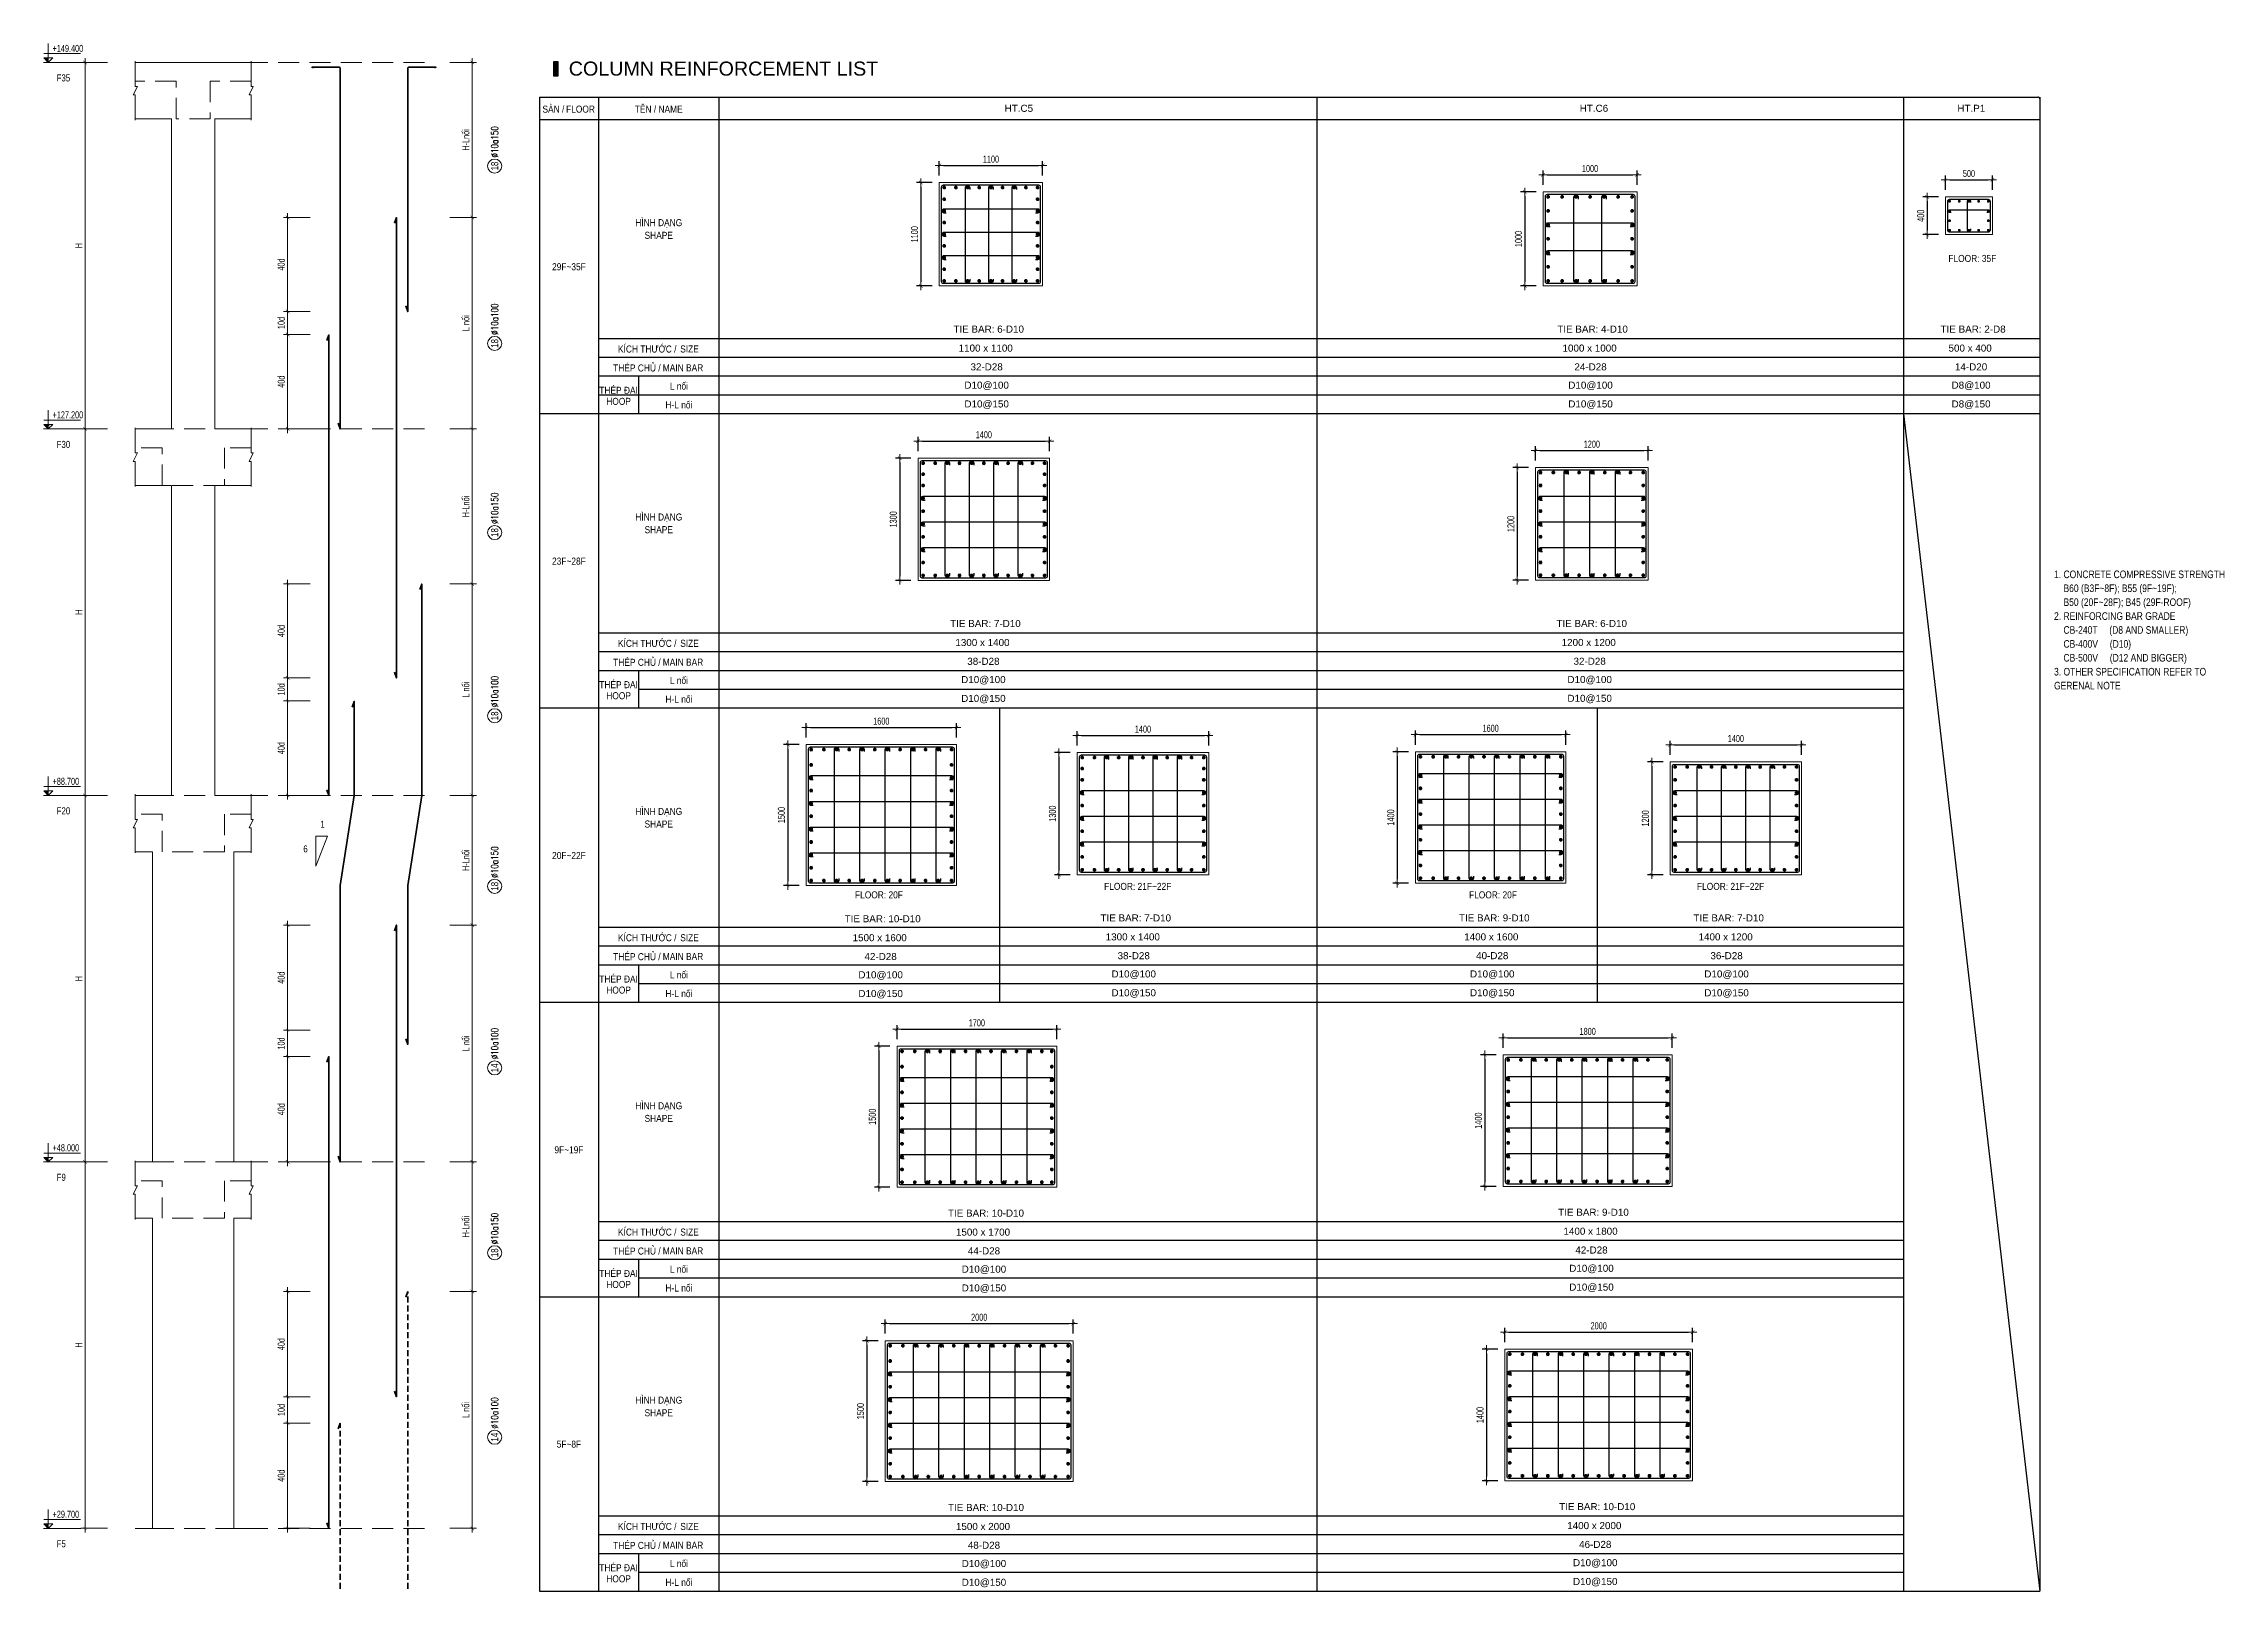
# Model space of a CAD drawing. Header units: millimetres. Extents: x 415878 to 795945, y 85573 to 378758.
# Drawn here: x 580704 to 603917, y 146759 to 163231 of the extents above; entities that cross this region are included whole.
import ezdxf
from ezdxf.enums import TextEntityAlignment as Align

# ---------------------------------------------------------------- set-up
doc = ezdxf.new("R2010")
doc.units = ezdxf.units.MM
doc.linetypes.add('HIDDEN', pattern=[9.525, 6.35, -3.175])
doc.linetypes.add('HIDDEN2', pattern=[4.7625, 3.175, -1.5875])
doc.layers.get('0').update_dxf_attribs({"lineweight": 20})
doc.layers.get('Defpoints').update_dxf_attribs({"color": 151, "lineweight": 9})
for name, color, linetype in [('2', 2, 'Continuous'), ('TIT1', 3, 'Continuous'), ('TXT', 3, 'Continuous')]:
    doc.layers.add(name, color=color, linetype=linetype)
for name, color, linetype, lineweight in [('kata_thep chu', 4, 'Continuous', 35), ('NDC_S_ANNO', 7, 'Continuous', 20), ('NDC_S_BREAK-LINE', 1, 'Continuous', 15), ('NDC_S_CONTINUOUS', 3, 'Continuous', 20), ('NDC_S_DIM', 1, 'Continuous', 15), ('NDC_S_HIDDEN', 8, 'HIDDEN2', 13), ('NDC_S_REBAR', 4, 'Continuous', 35), ('NDC_S_TEXT SYMBOL', 7, 'Continuous', 20), ('NDC_S_THIN LINE', 8, 'Continuous', 9), ('NDC_S_VN TEXT', 7, 'Continuous', 20)]:
    doc.layers.add(name, color=color, linetype=linetype, lineweight=lineweight)
doc.styles.add('ARIAL', font='arial.ttf', dxfattribs={"width": 0.8})
doc.styles.add('NDC_ARIAL', font='arial.ttf', dxfattribs={"width": 0.85})
doc.styles.add('NDC_DIM', font='', dxfattribs={"width": 0.75})
doc.styles.add('NDC_EN TXT', font='romans.shx', dxfattribs={"width": 0.8})
doc.styles.add('NDC_VIE TXT', font='arial.ttf', dxfattribs={"width": 0.8})
doc.styles.get('NDC_DIM').set_extended_font_data('Dotum')
doc.dimstyles.new('NDC_dim_30', dxfattribs={"dimscale": 30, "dimtxt": 2.5, "dimasz": 1.5, "dimexe": 1.5, "dimexo": 2.5, "dimgap": 1, "dimtad": 1, "dimdec": 0, "dimzin": 0, "dimdsep": 46, "dimtxsty": 'NDC_DIM', "dimblk": 'DIMMARK', "dimcen": 0.09, "dimdle": 1.2, "dimclrd": 1, "dimclre": 1, "dimclrt": 3, "dimadec": 0, "dimazin": 0, "dimtfac": 1, "dimtdec": 0, "dimtix": 1, "dimtofl": 0, "dimtmove": 0, "dimatfit": 3, "dimfxl": 8, "dimfxlon": 1, "dimtolj": 1, "dimtzin": 0, "dimarcsym": 0})

msp = doc.modelspace()

# ---------------------------------------------------------------- texts
at = {"layer": 'NDC_S_VN TEXT', "style": 'NDC_ARIAL', "width": 0.85}
for s, p in [('SÀN /', (586130.6, 162542.7)), ('HÌNH DẠNG', (587251.9, 161327)), ('KÍCH THƯỚC /', (587129.5, 159990)), ('THÉP CHỦ /', (587019.4, 159790)), ('THÉP ĐAI', (586824.6, 159551.1)), ('HÌNH DẠNG', (587251.9, 158194.3)), ('THÉP CHỦ /', (587019.4, 156657.3)), ('KÍCH THƯỚC /', (587129.5, 156857.3)), ('THÉP ĐAI', (586824.6, 156418.4)), ('HÌNH DẠNG', (587251.9, 155061.6)), ('KÍCH THƯỚC /', (587129.5, 153724.6)), ('THÉP CHỦ /', (587019.4, 153524.6)), ('THÉP ĐAI', (586824.6, 153285.7)), ('HÌNH DẠNG', (587251.9, 151928.9)), ('THÉP CHỦ /', (587019.4, 150391.9)), ('KÍCH THƯỚC /', (587129.5, 150591.9)), ('THÉP ĐAI', (586824.6, 150153)), ('HÌNH DẠNG', (587251.9, 148796.2)), ('KÍCH THƯỚC /', (587129.5, 147459.2)), ('THÉP CHỦ /', (587019.4, 147259.2)), ('THÉP ĐAI', (586824.6, 147020.3))]:
    msp.add_text(s, height=75, dxfattribs=at).set_placement(p, align=Align.MIDDLE)
at = {"layer": 'TIT1', "style": 'NDC_ARIAL', "width": 0.85}
for s, p in [('FLOOR', (586419.1, 162533.9)), ('TÊN / NAME', (587251.9, 162542.7)), ('SHAPE', (587251.9, 161190.8)), ('29F~35F', (586295.9, 160856.4)), ('FLOOR: 35F', (601233.9, 160944.8)), ('SIZE', (587579.9, 159981.2)), ('MAIN BAR', (587510.3, 159781.2)), ('L nối', (587466.5, 159590)), ('HOOP', (586824.6, 159423.8)), ('H-L nối', (587466.5, 159390)), ('SHAPE', (587251.9, 158058.1)), ('23F~28F', (586295.9, 157723.7)), ('MAIN BAR', (587510.3, 156648.5)), ('SIZE', (587579.9, 156848.5)), ('L nối', (587466.5, 156457.3)), ('HOOP', (586824.6, 156291.1)), ('H-L nối', (587466.5, 156257.3)), ('SHAPE', (587251.9, 154925.4)), ('20F~22F', (586295.9, 154591)), ('FLOOR: 20F', (589596, 154171.7)), ('FLOOR: 21F~22F', (592350.3, 154261.8)), ('FLOOR: 20F', (596131.8, 154171.7)), ('FLOOR: 21F~22F', (598660.8, 154261.8)), ('SIZE', (587579.9, 153715.8)), ('MAIN BAR', (587510.3, 153515.8)), ('L nối', (587466.5, 153324.6)), ('HOOP', (586824.6, 153158.4)), ('H-L nối', (587466.5, 153124.6)), ('SHAPE', (587251.9, 151792.7)), ('9F~19F', (586295.9, 151458.3)), ('MAIN BAR', (587510.3, 150383)), ('SIZE', (587579.9, 150583.1)), ('L nối', (587466.5, 150191.9)), ('HOOP', (586824.6, 150025.7)), ('H-L nối', (587466.5, 149991.9)), ('SHAPE', (587251.9, 148660)), ('5F~8F', (586295.9, 148325.5)), ('SIZE', (587579.9, 147450.4)), ('MAIN BAR', (587510.3, 147250.3)), ('L nối', (587466.5, 147059.2)), ('HOOP', (586824.6, 146893)), ('H-L nối', (587466.5, 146859.2))]:
    msp.add_text(s, height=75, dxfattribs=at).set_placement(p, align=Align.MIDDLE)
at = {"layer": 'TIT1', "color": 2, "style": 'NDC_ARIAL'}
for s, p in [('HT.C5', (591085.1, 162542.7)), ('HT.C6', (597206.5, 162542.7)), ('HT.P1', (601223.3, 162542.7))]:
    msp.add_text(s, height=75, dxfattribs=at).set_placement(p, align=Align.MIDDLE)
at = {"layer": 'TIT1', "style": 'NDC_ARIAL'}
for s, p in [('TIE BAR: 6-D10', (590764.1, 160192.6)), ('TIE BAR: 4-D10', (597191.9, 160192.6)), ('TIE BAR: 2-D8', (601242.4, 160192.6)), ('1100 x 1100', (590732.3, 159990.7)), ('1000 x 1000', (597160.1, 159990.7)), ('500 x 400', (601210.6, 159990.7)), ('32-D28', (590742.3, 159790.7)), ('24-D28', (597170.2, 159790.7)), ('14-D20', (601220.7, 159790.7)), ('D10@100', (590742.3, 159590.7)), ('D10@100', (597170.2, 159590.7)), ('D8@100', (601220.7, 159590.7)), ('D10@150', (590742.3, 159390.7)), ('D10@150', (597170.2, 159390.7)), ('D8@150', (601220.7, 159390.7)), ('TIE BAR: 7-D10', (590729.5, 157059)), ('TIE BAR: 6-D10', (597182.6, 157059.9)), ('1300 x 1400', (590697.6, 156857.1)), ('38-D28', (590707.7, 156657.1)), ('1200 x 1200', (597150.8, 156858)), ('32-D28', (597160.8, 156658)), ('D10@100', (590707.7, 156457.1)), ('D10@100', (597160.8, 156458)), ('D10@150', (590707.7, 156257.1)), ('D10@150', (597160.8, 156258)), ('TIE BAR: 10-D10', (589635.5, 153917.7)), ('TIE BAR: 7-D10', (592329.6, 153926.3)), ('TIE BAR: 9-D10', (596145.7, 153926.6)), ('TIE BAR: 7-D10', (598640, 153926.3)), ('1500 x 1600', (589603.7, 153715.7)), ('1300 x 1400', (592297.7, 153724.4)), ('1400 x 1600', (596113.9, 153724.7)), ('1400 x 1200', (598608.2, 153724.4)), ('42-D28', (589613.8, 153515.7)), ('38-D28', (592307.8, 153524.4)), ('40-D28', (596123.9, 153524.7)), ('36-D28', (598618.2, 153524.4)), ('D10@100', (589613.8, 153315.7)), ('D10@100', (592307.8, 153324.4)), ('D10@100', (596123.9, 153324.7)), ('D10@100', (598618.2, 153324.4)), ('D10@150', (589613.8, 153115.7)), ('D10@150', (592307.8, 153124.4)), ('D10@150', (596123.9, 153124.7)), ('D10@150', (598618.2, 153124.4)), ('TIE BAR: 10-D10', (590735.3, 150785)), ('TIE BAR: 9-D10', (597202, 150793.9)), ('1500 x 1700', (590703.5, 150583)), ('44-D28', (590713.6, 150383)), ('1400 x 1800', (597170.2, 150592)), ('42-D28', (597180.3, 150392)), ('D10@100', (590713.6, 150183)), ('D10@100', (597180.3, 150192)), ('D10@150', (590713.6, 149983)), ('D10@150', (597180.3, 149992)), ('TIE BAR: 10-D10', (590735.3, 147652.3)), ('TIE BAR: 10-D10', (597242, 147661.2)), ('1500 x 2000', (590703.5, 147450.3)), ('1400 x 2000', (597210.2, 147459.3)), ('48-D28', (590713.6, 147250.3)), ('46-D28', (597220.2, 147259.3)), ('D10@100', (590713.6, 147050.3)), ('D10@100', (597220.2, 147059.3)), ('D10@150', (590713.6, 146850.3)), ('D10@150', (597220.2, 146859.3))]:
    msp.add_text(s, height=75, dxfattribs=at).set_placement(p, align=Align.MIDDLE)
at = {"layer": 'TXT', "color": 3, "style": 'ARIAL'}
msp.add_text('COLUMN REINFORCEMENT LIST', height=150, dxfattribs=at).set_placement((586294.1, 162890.1))

# ---------------------------------------------------------------- blocks, each defined once
blk = doc.blocks.new('GN')
at = {"layer": 'TIT1', "insert": (0, 0), "char_height": 81, "width": 1996.3, "attachment_point": 1, "line_spacing_factor": 1.096296, "style": 'ARIAL'}
blk.add_mtext('\\A1;1. CONCRETE COMPRESSIVE STRENGTH\\P    B60 (B3F~8F); B55 (9F~19F);\\P    B50 (20F~28F); B45 (29F-ROOF)\\P2. REINFORCING BAR GRADE\\P    CB-240T     (D8 AND SMALLER)\\P    CB-400V     (D10)\\P    CB-500V     (D12 AND BIGGER)\\P3. OTHER SPECIFICATION REFER TO GERENAL NOTE ', dxfattribs=at)
blk = doc.blocks.new('DIMMARK')
at = {"layer": 'NDC_S_DIM', "color": 1}
blk.add_line((-1.5, 0), (1, 0), dxfattribs=at)
at = {"layer": 'NDC_S_DIM', "color": 2, "const_width": 0.1}
blk.add_lwpolyline([(-0.42, -0.42), (0.42, 0.42)], dxfattribs=at)
blk = doc.blocks.new('*D1098')
at = {"layer": 'Defpoints', "color": 0, "transparency": 16777216}
for p in [(260098, 51231), (260818, 51231), (260818, 47331)]:
    blk.add_point(p, dxfattribs=at)
at = {"layer": 'NDC_S_DIM', "color": 1, "lineweight": -2, "transparency": 16777216}
for p, q in [((260338, 51231), (260053, 51231)), ((260098, 47376), (260098, 51186)), ((260338, 47331), (260053, 47331))]:
    blk.add_line(p, q, dxfattribs=at)
at = {"layer": 'NDC_S_DIM', "color": 1, "lineweight": -2, "transparency": 16777216, "xscale": 45, "yscale": 45, "zscale": 45}
for p, rotation in [((260098, 51231), 90), ((260098, 47331), 270)]:
    blk.add_blockref('DIMMARK', p, dxfattribs=dict(at, rotation=rotation))
at = {"layer": 'NDC_S_DIM', "color": 3, "transparency": 16777216, "insert": (260031, 49281), "char_height": 75, "attachment_point": 5, "rotation": 90, "style": 'NDC_DIM'}
blk.add_mtext('\\A1;H', dxfattribs=at)
blk = doc.blocks.new('*D1099')
at = {"layer": 'Defpoints', "color": 0, "transparency": 16777216}
for p in [(260098, 55131), (260968, 55131), (260818, 51231)]:
    blk.add_point(p, dxfattribs=at)
at = {"layer": 'NDC_S_DIM', "color": 1, "lineweight": -2, "transparency": 16777216}
for p, q in [((260338, 55131), (260053, 55131)), ((260098, 51276), (260098, 55086)), ((260338, 51231), (260053, 51231))]:
    blk.add_line(p, q, dxfattribs=at)
at = {"layer": 'NDC_S_DIM', "color": 1, "lineweight": -2, "transparency": 16777216, "xscale": 45, "yscale": 45, "zscale": 45}
for p, rotation in [((260098, 55131), 90), ((260098, 51231), 270)]:
    blk.add_blockref('DIMMARK', p, dxfattribs=dict(at, rotation=rotation))
at = {"layer": 'NDC_S_DIM', "color": 3, "transparency": 16777216, "insert": (260031, 53181), "char_height": 75, "attachment_point": 5, "rotation": 90, "style": 'NDC_DIM'}
blk.add_mtext('\\A1;H', dxfattribs=at)
blk = doc.blocks.new('*D1100')
at = {"layer": 'Defpoints', "color": 0, "transparency": 16777216}
for p in [(260098, 59031), (261018, 59031), (261018, 55131)]:
    blk.add_point(p, dxfattribs=at)
at = {"layer": 'NDC_S_DIM', "color": 1, "lineweight": -2, "transparency": 16777216}
for p, q in [((260338, 59031), (260053, 59031)), ((260098, 55176), (260098, 58986)), ((260338, 55131), (260053, 55131))]:
    blk.add_line(p, q, dxfattribs=at)
at = {"layer": 'NDC_S_DIM', "color": 1, "lineweight": -2, "transparency": 16777216, "xscale": 45, "yscale": 45, "zscale": 45}
for p, rotation in [((260098, 59031), 90), ((260098, 55131), 270)]:
    blk.add_blockref('DIMMARK', p, dxfattribs=dict(at, rotation=rotation))
at = {"layer": 'NDC_S_DIM', "color": 3, "transparency": 16777216, "insert": (260031, 57081), "char_height": 75, "attachment_point": 5, "rotation": 90, "style": 'NDC_DIM'}
blk.add_mtext('\\A1;H', dxfattribs=at)
blk = doc.blocks.new('*D1101')
at = {"layer": 'Defpoints', "color": 0, "transparency": 16777216}
for p in [(260098, 62931), (261018, 62931), (261018, 59031)]:
    blk.add_point(p, dxfattribs=at)
at = {"layer": 'NDC_S_DIM', "color": 1, "lineweight": -2, "transparency": 16777216}
for p, q in [((260338, 62931), (260053, 62931)), ((260098, 59076), (260098, 62886)), ((260338, 59031), (260053, 59031))]:
    blk.add_line(p, q, dxfattribs=at)
at = {"layer": 'NDC_S_DIM', "color": 1, "lineweight": -2, "transparency": 16777216, "xscale": 45, "yscale": 45, "zscale": 45}
for p, rotation in [((260098, 62931), 90), ((260098, 59031), 270)]:
    blk.add_blockref('DIMMARK', p, dxfattribs=dict(at, rotation=rotation))
at = {"layer": 'NDC_S_DIM', "color": 3, "transparency": 16777216, "insert": (260031, 60981), "char_height": 75, "attachment_point": 5, "rotation": 90, "style": 'NDC_DIM'}
blk.add_mtext('\\A1;H', dxfattribs=at)
blk = doc.blocks.new('*D1102')
at = {"layer": 'Defpoints', "color": 0, "ltscale": 0.005, "transparency": 16777216}
for p in [(262255, 48451, 0), (262693, 48451), (262693, 47331)]:
    blk.add_point(p, dxfattribs=at)
at = {"layer": 'NDC_S_DIM', "color": 1, "lineweight": -2, "ltscale": 0.005, "transparency": 16777216}
for p, q in [((262495, 48451, 0), (262210, 48451, 0)), ((262255, 47376, 0), (262255, 48406, 0)), ((262495, 47331, 0), (262210, 47331, 0))]:
    blk.add_line(p, q, dxfattribs=at)
at = {"layer": 'NDC_S_DIM', "color": 1, "lineweight": -2, "ltscale": 0.005, "transparency": 16777216, "xscale": 45, "yscale": 45, "zscale": 45}
for p, rotation in [((262255, 48451, 0), 90), ((262255, 47331, 0), 270)]:
    blk.add_blockref('DIMMARK', p, dxfattribs=dict(at, rotation=rotation))
at = {"layer": 'NDC_S_DIM', "color": 3, "ltscale": 0.005, "transparency": 16777216, "insert": (262187, 47891, 0), "char_height": 75, "attachment_point": 5, "rotation": 90, "style": 'NDC_DIM'}
blk.add_mtext('\\A1;40d', dxfattribs=at)
blk = doc.blocks.new('*D1103')
at = {"layer": 'Defpoints', "color": 0, "ltscale": 0.005, "transparency": 16777216}
for p in [(262255, 48731), (262693, 48731), (262693, 48451)]:
    blk.add_point(p, dxfattribs=at)
at = {"layer": 'NDC_S_DIM', "color": 1, "lineweight": -2, "ltscale": 0.005, "transparency": 16777216}
for p, q in [((262495, 48731), (262210, 48731)), ((262255, 48496), (262255, 48686)), ((262495, 48451), (262210, 48451))]:
    blk.add_line(p, q, dxfattribs=at)
at = {"layer": 'NDC_S_DIM', "color": 1, "lineweight": -2, "ltscale": 0.005, "transparency": 16777216, "xscale": 45, "yscale": 45, "zscale": 45}
for p, rotation in [((262255, 48731), 90), ((262255, 48451), 270)]:
    blk.add_blockref('DIMMARK', p, dxfattribs=dict(at, rotation=rotation))
at = {"layer": 'NDC_S_DIM', "color": 3, "ltscale": 0.005, "transparency": 16777216, "insert": (262187, 48591), "char_height": 75, "attachment_point": 5, "rotation": 90, "style": 'NDC_DIM'}
blk.add_mtext('\\A1;10d', dxfattribs=at)
blk = doc.blocks.new('*D1104')
at = {"layer": 'Defpoints', "color": 0, "ltscale": 0.005, "transparency": 16777216}
for p in [(262255, 49851), (262693, 49851), (262693, 48731)]:
    blk.add_point(p, dxfattribs=at)
at = {"layer": 'NDC_S_DIM', "color": 1, "lineweight": -2, "ltscale": 0.005, "transparency": 16777216}
for p, q in [((262495, 49851), (262210, 49851)), ((262255, 48776), (262255, 49806)), ((262495, 48731), (262210, 48731))]:
    blk.add_line(p, q, dxfattribs=at)
at = {"layer": 'NDC_S_DIM', "color": 1, "lineweight": -2, "ltscale": 0.005, "transparency": 16777216, "xscale": 45, "yscale": 45, "zscale": 45}
for p, rotation in [((262255, 49851), 90), ((262255, 48731), 270)]:
    blk.add_blockref('DIMMARK', p, dxfattribs=dict(at, rotation=rotation))
at = {"layer": 'NDC_S_DIM', "color": 3, "ltscale": 0.005, "transparency": 16777216, "insert": (262187, 49291), "char_height": 75, "attachment_point": 5, "rotation": 90, "style": 'NDC_DIM'}
blk.add_mtext('\\A1;40d', dxfattribs=at)
blk = doc.blocks.new('*D1105')
at = {"layer": 'Defpoints', "color": 0, "ltscale": 0.005, "transparency": 16777216}
for p in [(262255, 56136, 0), (262693, 56136), (262693, 55131)]:
    blk.add_point(p, dxfattribs=at)
at = {"layer": 'NDC_S_DIM', "color": 1, "lineweight": -2, "ltscale": 0.005, "transparency": 16777216}
for p, q in [((262495, 56136, 0), (262210, 56136, 0)), ((262255, 55176, 0), (262255, 56091, 0)), ((262495, 55131, 0), (262210, 55131, 0))]:
    blk.add_line(p, q, dxfattribs=at)
at = {"layer": 'NDC_S_DIM', "color": 1, "lineweight": -2, "ltscale": 0.005, "transparency": 16777216, "xscale": 45, "yscale": 45, "zscale": 45}
for p, rotation in [((262255, 56136, 0), 90), ((262255, 55131, 0), 270)]:
    blk.add_blockref('DIMMARK', p, dxfattribs=dict(at, rotation=rotation))
at = {"layer": 'NDC_S_DIM', "color": 3, "ltscale": 0.005, "transparency": 16777216, "insert": (262187, 55634, 0), "char_height": 75, "attachment_point": 5, "rotation": 90, "style": 'NDC_DIM'}
blk.add_mtext('\\A1;40d', dxfattribs=at)
blk = doc.blocks.new('*D1106')
at = {"layer": 'Defpoints', "color": 0, "ltscale": 0.005, "transparency": 16777216}
for p in [(262255, 56381), (262693, 56381), (262693, 56136)]:
    blk.add_point(p, dxfattribs=at)
at = {"layer": 'NDC_S_DIM', "color": 1, "lineweight": -2, "ltscale": 0.005, "transparency": 16777216}
for p, q in [((262495, 56381), (262210, 56381)), ((262255, 56181), (262255, 56336)), ((262495, 56136), (262210, 56136))]:
    blk.add_line(p, q, dxfattribs=at)
at = {"layer": 'NDC_S_DIM', "color": 1, "lineweight": -2, "ltscale": 0.005, "transparency": 16777216, "xscale": 45, "yscale": 45, "zscale": 45}
for p, rotation in [((262255, 56381), 90), ((262255, 56136), 270)]:
    blk.add_blockref('DIMMARK', p, dxfattribs=dict(at, rotation=rotation))
at = {"layer": 'NDC_S_DIM', "color": 3, "ltscale": 0.005, "transparency": 16777216, "insert": (262187, 56259), "char_height": 75, "attachment_point": 5, "rotation": 90, "style": 'NDC_DIM'}
blk.add_mtext('\\A1;10d', dxfattribs=at)
blk = doc.blocks.new('*D1107')
at = {"layer": 'Defpoints', "color": 0, "ltscale": 0.005, "transparency": 16777216}
for p in [(262255, 57381), (262693, 57381), (262693, 56381)]:
    blk.add_point(p, dxfattribs=at)
at = {"layer": 'NDC_S_DIM', "color": 1, "lineweight": -2, "ltscale": 0.005, "transparency": 16777216}
for p, q in [((262495, 57381), (262210, 57381)), ((262255, 56426), (262255, 57336)), ((262495, 56381), (262210, 56381))]:
    blk.add_line(p, q, dxfattribs=at)
at = {"layer": 'NDC_S_DIM', "color": 1, "lineweight": -2, "ltscale": 0.005, "transparency": 16777216, "xscale": 45, "yscale": 45, "zscale": 45}
for p, rotation in [((262255, 57381), 90), ((262255, 56381), 270)]:
    blk.add_blockref('DIMMARK', p, dxfattribs=dict(at, rotation=rotation))
at = {"layer": 'NDC_S_DIM', "color": 3, "ltscale": 0.005, "transparency": 16777216, "insert": (262187, 56881), "char_height": 75, "attachment_point": 5, "rotation": 90, "style": 'NDC_DIM'}
blk.add_mtext('\\A1;40d', dxfattribs=at)
blk = doc.blocks.new('*D1108')
at = {"layer": 'Defpoints', "color": 0, "ltscale": 0.005, "transparency": 16777216}
for p in [(262255, 60036, 0), (262693, 60036), (262693, 59031)]:
    blk.add_point(p, dxfattribs=at)
at = {"layer": 'NDC_S_DIM', "color": 1, "lineweight": -2, "ltscale": 0.005, "transparency": 16777216}
for p, q in [((262495, 60036, 0), (262210, 60036, 0)), ((262255, 59076, 0), (262255, 59991, 0)), ((262495, 59031, 0), (262210, 59031, 0))]:
    blk.add_line(p, q, dxfattribs=at)
at = {"layer": 'NDC_S_DIM', "color": 1, "lineweight": -2, "ltscale": 0.005, "transparency": 16777216, "xscale": 45, "yscale": 45, "zscale": 45}
for p, rotation in [((262255, 60036, 0), 90), ((262255, 59031, 0), 270)]:
    blk.add_blockref('DIMMARK', p, dxfattribs=dict(at, rotation=rotation))
at = {"layer": 'NDC_S_DIM', "color": 3, "ltscale": 0.005, "transparency": 16777216, "insert": (262187, 59534, 0), "char_height": 75, "attachment_point": 5, "rotation": 90, "style": 'NDC_DIM'}
blk.add_mtext('\\A1;40d', dxfattribs=at)
blk = doc.blocks.new('*D1109')
at = {"layer": 'Defpoints', "color": 0, "ltscale": 0.005, "transparency": 16777216}
for p in [(262255, 60281), (262693, 60281), (262693, 60036)]:
    blk.add_point(p, dxfattribs=at)
at = {"layer": 'NDC_S_DIM', "color": 1, "lineweight": -2, "ltscale": 0.005, "transparency": 16777216}
for p, q in [((262495, 60281), (262210, 60281)), ((262255, 60081), (262255, 60236)), ((262495, 60036), (262210, 60036))]:
    blk.add_line(p, q, dxfattribs=at)
at = {"layer": 'NDC_S_DIM', "color": 1, "lineweight": -2, "ltscale": 0.005, "transparency": 16777216, "xscale": 45, "yscale": 45, "zscale": 45}
for p, rotation in [((262255, 60281), 90), ((262255, 60036), 270)]:
    blk.add_blockref('DIMMARK', p, dxfattribs=dict(at, rotation=rotation))
at = {"layer": 'NDC_S_DIM', "color": 3, "ltscale": 0.005, "transparency": 16777216, "insert": (262187, 60159), "char_height": 75, "attachment_point": 5, "rotation": 90, "style": 'NDC_DIM'}
blk.add_mtext('\\A1;10d', dxfattribs=at)
blk = doc.blocks.new('*D1110')
at = {"layer": 'Defpoints', "color": 0, "ltscale": 0.005, "transparency": 16777216}
for p in [(262255, 61281), (262693, 61281), (262693, 60281)]:
    blk.add_point(p, dxfattribs=at)
at = {"layer": 'NDC_S_DIM', "color": 1, "lineweight": -2, "ltscale": 0.005, "transparency": 16777216}
for p, q in [((262495, 61281), (262210, 61281)), ((262255, 60326), (262255, 61236)), ((262495, 60281), (262210, 60281))]:
    blk.add_line(p, q, dxfattribs=at)
at = {"layer": 'NDC_S_DIM', "color": 1, "lineweight": -2, "ltscale": 0.005, "transparency": 16777216, "xscale": 45, "yscale": 45, "zscale": 45}
for p, rotation in [((262255, 61281), 90), ((262255, 60281), 270)]:
    blk.add_blockref('DIMMARK', p, dxfattribs=dict(at, rotation=rotation))
at = {"layer": 'NDC_S_DIM', "color": 3, "ltscale": 0.005, "transparency": 16777216, "insert": (262187, 60781), "char_height": 75, "attachment_point": 5, "rotation": 90, "style": 'NDC_DIM'}
blk.add_mtext('\\A1;40d', dxfattribs=at)
blk = doc.blocks.new('*D1111')
at = {"layer": 'Defpoints', "color": 0, "ltscale": 70, "transparency": 16777216}
for p in [(263533, 49851), (264220, 49851), (263821, 47331)]:
    blk.add_point(p, dxfattribs=at)
at = {"layer": 'NDC_S_DIM', "color": 1, "lineweight": -2, "ltscale": 70, "transparency": 16777216}
for p, q in [((263980, 49851), (264265, 49851)), ((264220, 47376), (264220, 49806)), ((263980, 47331), (264265, 47331))]:
    blk.add_line(p, q, dxfattribs=at)
at = {"layer": 'NDC_S_DIM', "color": 1, "lineweight": -2, "ltscale": 70, "transparency": 16777216, "xscale": 45, "yscale": 45, "zscale": 45}
for p, rotation in [((264220, 49851), 90), ((264220, 47331), 270)]:
    blk.add_blockref('DIMMARK', p, dxfattribs=dict(at, rotation=rotation))
at = {"layer": 'NDC_S_DIM', "color": 3, "ltscale": 70, "transparency": 16777216, "insert": (264152, 48591), "char_height": 75, "attachment_point": 5, "rotation": 90, "style": 'NDC_DIM'}
blk.add_mtext('\\A1;L nối', dxfattribs=at)
blk = doc.blocks.new('*D1112')
at = {"layer": 'Defpoints', "color": 0, "ltscale": 70, "transparency": 16777216}
for p in [(263413, 53751), (264220, 53751), (263821, 51231)]:
    blk.add_point(p, dxfattribs=at)
at = {"layer": 'NDC_S_DIM', "color": 1, "lineweight": -2, "ltscale": 70, "transparency": 16777216}
for p, q in [((263980, 53751), (264265, 53751)), ((264220, 51276), (264220, 53706)), ((263980, 51231), (264265, 51231))]:
    blk.add_line(p, q, dxfattribs=at)
at = {"layer": 'NDC_S_DIM', "color": 1, "lineweight": -2, "ltscale": 70, "transparency": 16777216, "xscale": 45, "yscale": 45, "zscale": 45}
for p, rotation in [((264220, 53751), 90), ((264220, 51231), 270)]:
    blk.add_blockref('DIMMARK', p, dxfattribs=dict(at, rotation=rotation))
at = {"layer": 'NDC_S_DIM', "color": 3, "ltscale": 70, "transparency": 16777216, "insert": (264152, 52491), "char_height": 75, "attachment_point": 5, "rotation": 90, "style": 'NDC_DIM'}
blk.add_mtext('\\A1;L nối', dxfattribs=at)
blk = doc.blocks.new('*D1113')
at = {"layer": 'Defpoints', "color": 0, "ltscale": 70, "transparency": 16777216}
for p in [(263683, 57381), (264220, 57381), (263821, 55131)]:
    blk.add_point(p, dxfattribs=at)
at = {"layer": 'NDC_S_DIM', "color": 1, "lineweight": -2, "ltscale": 70, "transparency": 16777216}
for p, q in [((263980, 57381), (264265, 57381)), ((264220, 55176), (264220, 57336)), ((263980, 55131), (264265, 55131))]:
    blk.add_line(p, q, dxfattribs=at)
at = {"layer": 'NDC_S_DIM', "color": 1, "lineweight": -2, "ltscale": 70, "transparency": 16777216, "xscale": 45, "yscale": 45, "zscale": 45}
for p, rotation in [((264220, 57381), 90), ((264220, 55131), 270)]:
    blk.add_blockref('DIMMARK', p, dxfattribs=dict(at, rotation=rotation))
at = {"layer": 'NDC_S_DIM', "color": 3, "ltscale": 70, "transparency": 16777216, "insert": (264152, 56256), "char_height": 75, "attachment_point": 5, "rotation": 90, "style": 'NDC_DIM'}
blk.add_mtext('\\A1;L nối', dxfattribs=at)
blk = doc.blocks.new('*D1114')
at = {"layer": 'Defpoints', "color": 0, "ltscale": 70, "transparency": 16777216}
for p in [(263413, 61281), (264220, 61281), (263821, 59031)]:
    blk.add_point(p, dxfattribs=at)
at = {"layer": 'NDC_S_DIM', "color": 1, "lineweight": -2, "ltscale": 70, "transparency": 16777216}
for p, q in [((263980, 61281), (264265, 61281)), ((264220, 59076), (264220, 61236)), ((263980, 59031), (264265, 59031))]:
    blk.add_line(p, q, dxfattribs=at)
at = {"layer": 'NDC_S_DIM', "color": 1, "lineweight": -2, "ltscale": 70, "transparency": 16777216, "xscale": 45, "yscale": 45, "zscale": 45}
for p, rotation in [((264220, 61281), 90), ((264220, 59031), 270)]:
    blk.add_blockref('DIMMARK', p, dxfattribs=dict(at, rotation=rotation))
at = {"layer": 'NDC_S_DIM', "color": 3, "ltscale": 70, "transparency": 16777216, "insert": (264152, 60156), "char_height": 75, "attachment_point": 5, "rotation": 90, "style": 'NDC_DIM'}
blk.add_mtext('\\A1;L nối', dxfattribs=at)
blk = doc.blocks.new('*U1068')
blk.add_circle((-2.5, 0), 2.5)
at = {"layer": 'NDC_S_VN TEXT', "color": 7, "style": 'ARIAL', "width": 0.8}
blk.add_attdef('SH2', text='', height=2.5, dxfattribs=at).set_placement((-2.5, 0), align=Align.MIDDLE)
at = {"layer": 'NDC_S_VN TEXT', "color": 3, "style": 'NDC_EN TXT', "width": 0.75}
blk.add_attdef('DKKC1', (0.5, -1.25), '', height=2.5, dxfattribs=at)
blk = doc.blocks.new('*U1071')
blk.add_circle((-2.5, 0), 2.5)
at = {"layer": 'NDC_S_VN TEXT', "color": 7, "style": 'ARIAL', "width": 0.8}
blk.add_attdef('SH2', text='', height=2.5, dxfattribs=at).set_placement((-2.5, 0), align=Align.MIDDLE)
at = {"layer": 'NDC_S_VN TEXT', "color": 3, "style": 'NDC_EN TXT', "width": 0.75}
blk.add_attdef('DKKC1', (0.5, -1.25), '', height=2.5, dxfattribs=at)
blk = doc.blocks.new('*U1072')
blk.add_circle((-2.5, 0), 2.5)
at = {"layer": 'NDC_S_VN TEXT', "color": 7, "style": 'ARIAL', "width": 0.8}
blk.add_attdef('SH2', text='', height=2.5, dxfattribs=at).set_placement((-2.5, 0), align=Align.MIDDLE)
at = {"layer": 'NDC_S_VN TEXT', "color": 3, "style": 'NDC_EN TXT', "width": 0.75}
blk.add_attdef('DKKC1', (0.5, -1.25), '', height=2.5, dxfattribs=at)
blk = doc.blocks.new('*U1073')
blk.add_circle((-2.5, 0), 2.5)
at = {"layer": 'NDC_S_VN TEXT', "color": 7, "style": 'ARIAL', "width": 0.8}
blk.add_attdef('SH2', text='', height=2.5, dxfattribs=at).set_placement((-2.5, 0), align=Align.MIDDLE)
at = {"layer": 'NDC_S_VN TEXT', "color": 3, "style": 'NDC_EN TXT', "width": 0.75}
blk.add_attdef('DKKC1', (0.5, -1.25), '', height=2.5, dxfattribs=at)
blk = doc.blocks.new('CD')
at = {"layer": 'NDC_S_ANNO'}
blk.add_hatch(color=3, dxfattribs=at).paths.add_polyline_path([(0, 160), (-161, 160), (0, 0)])
at = {"layer": 'NDC_S_ANNO', "ltscale": 50}
h = blk.add_hatch(dxfattribs=at)
h.set_pattern_fill('ANSI31', color=256, scale=140.6, style=0)
h.paths.add_polyline_path([(0, 160), (0, 0), (161, 160)])
for p, q in [((1156, 0), (-164, 0)), ((-159, 314), (1147, 314))]:
    blk.add_line(p, q, dxfattribs=at)
for points in [[(0, 0), (-161, 160), (0, 160)], [(0, 669), (0, 0)], [(0, 0), (161, 160), (0, 160)]]:
    blk.add_lwpolyline(points, dxfattribs=at)
at = {"layer": 'NDC_S_TEXT SYMBOL', "color": 3, "style": 'NDC_DIM', "width": 0.7}
blk.add_attdef('COT', (154, 375), '', height=250, dxfattribs=at)
blk = doc.blocks.new('*D1091')
at = {"layer": 'Defpoints', "color": 0, "ltscale": 0.005, "transparency": 16777216}
for p in [(262255, 52351, 0), (262693, 52351), (262693, 51231)]:
    blk.add_point(p, dxfattribs=at)
at = {"layer": 'NDC_S_DIM', "color": 1, "lineweight": -2, "ltscale": 0.005, "transparency": 16777216}
for p, q in [((262495, 52351, 0), (262210, 52351, 0)), ((262255, 51276, 0), (262255, 52306, 0)), ((262495, 51231, 0), (262210, 51231, 0))]:
    blk.add_line(p, q, dxfattribs=at)
at = {"layer": 'NDC_S_DIM', "color": 1, "lineweight": -2, "ltscale": 0.005, "transparency": 16777216, "xscale": 45, "yscale": 45, "zscale": 45}
for p, rotation in [((262255, 52351, 0), 90), ((262255, 51231, 0), 270)]:
    blk.add_blockref('DIMMARK', p, dxfattribs=dict(at, rotation=rotation))
at = {"layer": 'NDC_S_DIM', "color": 3, "ltscale": 0.005, "transparency": 16777216, "insert": (262187, 51791, 0), "char_height": 75, "attachment_point": 5, "rotation": 90, "style": 'NDC_DIM'}
blk.add_mtext('\\A1;40d', dxfattribs=at)
blk = doc.blocks.new('*D1092')
at = {"layer": 'Defpoints', "color": 0, "ltscale": 0.005, "transparency": 16777216}
for p in [(262255, 52631), (262693, 52631), (262693, 52351)]:
    blk.add_point(p, dxfattribs=at)
at = {"layer": 'NDC_S_DIM', "color": 1, "lineweight": -2, "ltscale": 0.005, "transparency": 16777216}
for p, q in [((262495, 52631), (262210, 52631)), ((262255, 52396), (262255, 52586)), ((262495, 52351), (262210, 52351))]:
    blk.add_line(p, q, dxfattribs=at)
at = {"layer": 'NDC_S_DIM', "color": 1, "lineweight": -2, "ltscale": 0.005, "transparency": 16777216, "xscale": 45, "yscale": 45, "zscale": 45}
for p, rotation in [((262255, 52631), 90), ((262255, 52351), 270)]:
    blk.add_blockref('DIMMARK', p, dxfattribs=dict(at, rotation=rotation))
at = {"layer": 'NDC_S_DIM', "color": 3, "ltscale": 0.005, "transparency": 16777216, "insert": (262187, 52491), "char_height": 75, "attachment_point": 5, "rotation": 90, "style": 'NDC_DIM'}
blk.add_mtext('\\A1;10d', dxfattribs=at)
blk = doc.blocks.new('*D1093')
at = {"layer": 'Defpoints', "color": 0, "ltscale": 0.005, "transparency": 16777216}
for p in [(262255, 53751), (262693, 53751), (262693, 52631)]:
    blk.add_point(p, dxfattribs=at)
at = {"layer": 'NDC_S_DIM', "color": 1, "lineweight": -2, "ltscale": 0.005, "transparency": 16777216}
for p, q in [((262495, 53751), (262210, 53751)), ((262255, 52676), (262255, 53706)), ((262495, 52631), (262210, 52631))]:
    blk.add_line(p, q, dxfattribs=at)
at = {"layer": 'NDC_S_DIM', "color": 1, "lineweight": -2, "ltscale": 0.005, "transparency": 16777216, "xscale": 45, "yscale": 45, "zscale": 45}
for p, rotation in [((262255, 53751), 90), ((262255, 52631), 270)]:
    blk.add_blockref('DIMMARK', p, dxfattribs=dict(at, rotation=rotation))
at = {"layer": 'NDC_S_DIM', "color": 3, "ltscale": 0.005, "transparency": 16777216, "insert": (262187, 53191), "char_height": 75, "attachment_point": 5, "rotation": 90, "style": 'NDC_DIM'}
blk.add_mtext('\\A1;40d', dxfattribs=at)
blk = doc.blocks.new('*D1094')
at = {"layer": 'Defpoints', "color": 0, "ltscale": 40, "transparency": 16777216}
for p in [(263821, 51231), (264220, 51231), (263533, 49851)]:
    blk.add_point(p, dxfattribs=at)
at = {"layer": 'NDC_S_DIM', "color": 1, "lineweight": -2, "ltscale": 40, "transparency": 16777216}
for p, q in [((263980, 51231), (264265, 51231)), ((264220, 49896), (264220, 51186)), ((263980, 49851), (264265, 49851))]:
    blk.add_line(p, q, dxfattribs=at)
at = {"layer": 'NDC_S_DIM', "color": 1, "lineweight": -2, "ltscale": 40, "transparency": 16777216, "xscale": 45, "yscale": 45, "zscale": 45}
for p, rotation in [((264220, 51231), 90), ((264220, 49851), 270)]:
    blk.add_blockref('DIMMARK', p, dxfattribs=dict(at, rotation=rotation))
at = {"layer": 'NDC_S_DIM', "color": 3, "ltscale": 40, "transparency": 16777216, "insert": (264152, 50541), "char_height": 75, "attachment_point": 5, "rotation": 90, "style": 'NDC_DIM'}
blk.add_mtext('\\A1;H-Lnối', dxfattribs=at)
blk = doc.blocks.new('*D1095')
at = {"layer": 'Defpoints', "color": 0, "ltscale": 40, "transparency": 16777216}
for p in [(263821, 55131), (264220, 55131), (263413, 53751)]:
    blk.add_point(p, dxfattribs=at)
at = {"layer": 'NDC_S_DIM', "color": 1, "lineweight": -2, "ltscale": 40, "transparency": 16777216}
for p, q in [((263980, 55131), (264265, 55131)), ((264220, 53796), (264220, 55086)), ((263980, 53751), (264265, 53751))]:
    blk.add_line(p, q, dxfattribs=at)
at = {"layer": 'NDC_S_DIM', "color": 1, "lineweight": -2, "ltscale": 40, "transparency": 16777216, "xscale": 45, "yscale": 45, "zscale": 45}
for p, rotation in [((264220, 55131), 90), ((264220, 53751), 270)]:
    blk.add_blockref('DIMMARK', p, dxfattribs=dict(at, rotation=rotation))
at = {"layer": 'NDC_S_DIM', "color": 3, "ltscale": 40, "transparency": 16777216, "insert": (264152, 54441), "char_height": 75, "attachment_point": 5, "rotation": 90, "style": 'NDC_DIM'}
blk.add_mtext('\\A1;H-Lnối', dxfattribs=at)
blk = doc.blocks.new('*D1096')
at = {"layer": 'Defpoints', "color": 0, "ltscale": 40, "transparency": 16777216}
for p in [(263413, 59031), (264220, 59031), (263683, 57381)]:
    blk.add_point(p, dxfattribs=at)
at = {"layer": 'NDC_S_DIM', "color": 1, "lineweight": -2, "ltscale": 40, "transparency": 16777216}
for p, q in [((263980, 59031), (264265, 59031)), ((264220, 57426), (264220, 58986)), ((263980, 57381), (264265, 57381))]:
    blk.add_line(p, q, dxfattribs=at)
at = {"layer": 'NDC_S_DIM', "color": 1, "lineweight": -2, "ltscale": 40, "transparency": 16777216, "xscale": 45, "yscale": 45, "zscale": 45}
for p, rotation in [((264220, 59031), 90), ((264220, 57381), 270)]:
    blk.add_blockref('DIMMARK', p, dxfattribs=dict(at, rotation=rotation))
at = {"layer": 'NDC_S_DIM', "color": 3, "ltscale": 40, "transparency": 16777216, "insert": (264152, 58206), "char_height": 75, "attachment_point": 5, "rotation": 90, "style": 'NDC_DIM'}
blk.add_mtext('\\A1;H-Lnối', dxfattribs=at)
blk = doc.blocks.new('*D1097')
at = {"layer": 'Defpoints', "color": 0, "ltscale": 40, "transparency": 16777216}
for p in [(263884, 62931), (264220, 62931), (263413, 61281)]:
    blk.add_point(p, dxfattribs=at)
at = {"layer": 'NDC_S_DIM', "color": 1, "lineweight": -2, "ltscale": 40, "transparency": 16777216}
for p, q in [((263980, 62931), (264265, 62931)), ((264220, 61326), (264220, 62886)), ((263980, 61281), (264265, 61281))]:
    blk.add_line(p, q, dxfattribs=at)
at = {"layer": 'NDC_S_DIM', "color": 1, "lineweight": -2, "ltscale": 40, "transparency": 16777216, "xscale": 45, "yscale": 45, "zscale": 45}
for p, rotation in [((264220, 62931), 90), ((264220, 61281), 270)]:
    blk.add_blockref('DIMMARK', p, dxfattribs=dict(at, rotation=rotation))
at = {"layer": 'NDC_S_DIM', "color": 3, "ltscale": 40, "transparency": 16777216, "insert": (264152, 62106), "char_height": 75, "attachment_point": 5, "rotation": 90, "style": 'NDC_DIM'}
blk.add_mtext('\\A1;H-Lnối', dxfattribs=at)
blk = doc.blocks.new('*U1067')
blk.add_circle((-2.5, 0), 2.5)
at = {"layer": 'NDC_S_VN TEXT', "color": 7, "style": 'ARIAL', "width": 0.8}
blk.add_attdef('SH2', text='', height=2.5, dxfattribs=at).set_placement((-2.5, 0), align=Align.MIDDLE)
at = {"layer": 'NDC_S_VN TEXT', "color": 3, "style": 'NDC_EN TXT', "width": 0.75}
blk.add_attdef('DKKC1', (0.5, -1.25), '', height=2.5, dxfattribs=at)
blk = doc.blocks.new('*U1069')
blk.add_circle((-2.5, 0), 2.5)
at = {"layer": 'NDC_S_VN TEXT', "color": 7, "style": 'ARIAL', "width": 0.8}
blk.add_attdef('SH2', text='', height=2.5, dxfattribs=at).set_placement((-2.5, 0), align=Align.MIDDLE)
at = {"layer": 'NDC_S_VN TEXT', "color": 3, "style": 'NDC_EN TXT', "width": 0.75}
blk.add_attdef('DKKC1', (0.5, -1.25), '', height=2.5, dxfattribs=at)
blk = doc.blocks.new('*U1070')
blk.add_circle((-2.5, 0), 2.5)
at = {"layer": 'NDC_S_VN TEXT', "color": 7, "style": 'ARIAL', "width": 0.8}
blk.add_attdef('SH2', text='', height=2.5, dxfattribs=at).set_placement((-2.5, 0), align=Align.MIDDLE)
at = {"layer": 'NDC_S_VN TEXT', "color": 3, "style": 'NDC_EN TXT', "width": 0.75}
blk.add_attdef('DKKC1', (0.5, -1.25), '', height=2.5, dxfattribs=at)
blk = doc.blocks.new('*D1131')
at = {"layer": 'Defpoints', "color": 0, "ltscale": 40, "transparency": 16777216}
for p in [(600948, 161599), (601448, 161781), (601448, 161599)]:
    blk.add_point(p, dxfattribs=at)
at = {"layer": 'NDC_S_DIM', "color": 1, "lineweight": -2, "ltscale": 40, "transparency": 16777216}
for p, q in [((600948, 161674), (600948, 161826)), ((601448, 161674), (601448, 161826)), ((600993, 161781), (601403, 161781))]:
    blk.add_line(p, q, dxfattribs=at)
at = {"layer": 'NDC_S_DIM', "color": 1, "lineweight": -2, "ltscale": 40, "transparency": 16777216, "xscale": 45, "yscale": 45, "zscale": 45, "rotation": 180}
blk.add_blockref('DIMMARK', (600948, 161781), dxfattribs=at)
at = {"layer": 'NDC_S_DIM', "color": 1, "lineweight": -2, "ltscale": 40, "transparency": 16777216, "xscale": 45, "yscale": 45, "zscale": 45}
blk.add_blockref('DIMMARK', (601448, 161781), dxfattribs=at)
at = {"layer": 'NDC_S_DIM', "color": 3, "ltscale": 40, "transparency": 16777216, "insert": (601198, 161848), "char_height": 75, "attachment_point": 5, "style": 'NDC_DIM'}
blk.add_mtext('\\A1;500', dxfattribs=at)
blk = doc.blocks.new('*D1132')
at = {"layer": 'Defpoints', "color": 0, "ltscale": 40, "transparency": 16777216}
for p in [(600948, 161599), (600752, 161199), (600948, 161199)]:
    blk.add_point(p, dxfattribs=at)
at = {"layer": 'NDC_S_DIM', "color": 1, "lineweight": -2, "ltscale": 40, "transparency": 16777216}
for p, q in [((600873, 161599), (600707, 161599)), ((600752, 161554), (600752, 161244)), ((600873, 161199), (600707, 161199))]:
    blk.add_line(p, q, dxfattribs=at)
at = {"layer": 'NDC_S_DIM', "color": 1, "lineweight": -2, "ltscale": 40, "transparency": 16777216, "xscale": 45, "yscale": 45, "zscale": 45}
for p, rotation in [((600752, 161599), 90), ((600752, 161199), 270)]:
    blk.add_blockref('DIMMARK', p, dxfattribs=dict(at, rotation=rotation))
at = {"layer": 'NDC_S_DIM', "color": 3, "ltscale": 40, "transparency": 16777216, "insert": (600685, 161399), "char_height": 75, "attachment_point": 5, "rotation": 90, "style": 'NDC_DIM'}
blk.add_mtext('\\A1;400', dxfattribs=at)
blk = doc.blocks.new('kata_block_THEP')
at = {"layer": 'NDC_S_REBAR', "color": 0}
for p, q in [((-0.5, 0), (0.5, 0)), ((-0.35, 0.35), (0.35, -0.35)), ((0.35, 0.35), (-0.35, -0.35)), ((0, 0.5), (0, -0.5))]:
    blk.add_line(p, q, dxfattribs=at)
at = {"layer": 'NDC_S_REBAR', "color": 0, "const_width": 0.0833}
blk.add_lwpolyline([(-0.5, 0, 1), (0.5, 0, 1), (-0.5, 0, 1)], format="xyb", dxfattribs=at)
blk = doc.blocks.new('*D1183')
at = {"layer": 'Defpoints', "color": 0, "ltscale": 40, "transparency": 16777216}
for p in [(591663, 149609), (589663, 149427), (591663, 149427)]:
    blk.add_point(p, dxfattribs=at)
at = {"layer": 'NDC_S_DIM', "color": 1, "lineweight": -2, "ltscale": 40, "transparency": 16777216}
for p, q in [((589663, 149502), (589663, 149654)), ((589708, 149609), (591618, 149609)), ((591663, 149502), (591663, 149654))]:
    blk.add_line(p, q, dxfattribs=at)
at = {"layer": 'NDC_S_DIM', "color": 1, "lineweight": -2, "ltscale": 40, "transparency": 16777216, "xscale": 45, "yscale": 45, "zscale": 45, "rotation": 180}
blk.add_blockref('DIMMARK', (589663, 149609), dxfattribs=at)
at = {"layer": 'NDC_S_DIM', "color": 1, "lineweight": -2, "ltscale": 40, "transparency": 16777216, "xscale": 45, "yscale": 45, "zscale": 45}
blk.add_blockref('DIMMARK', (591663, 149609), dxfattribs=at)
at = {"layer": 'NDC_S_DIM', "color": 3, "ltscale": 40, "transparency": 16777216, "insert": (590663, 149676), "char_height": 75, "attachment_point": 5, "style": 'NDC_DIM'}
blk.add_mtext('\\A1;2000', dxfattribs=at)
blk = doc.blocks.new('*D1184')
at = {"layer": 'Defpoints', "color": 0, "ltscale": 40, "transparency": 16777216}
for p in [(589663, 149427), (589467, 147927), (589663, 147927)]:
    blk.add_point(p, dxfattribs=at)
at = {"layer": 'NDC_S_DIM', "color": 1, "lineweight": -2, "ltscale": 40, "transparency": 16777216}
for p, q in [((589588, 149427), (589422, 149427)), ((589467, 149382), (589467, 147972)), ((589588, 147927), (589422, 147927))]:
    blk.add_line(p, q, dxfattribs=at)
at = {"layer": 'NDC_S_DIM', "color": 1, "lineweight": -2, "ltscale": 40, "transparency": 16777216, "xscale": 45, "yscale": 45, "zscale": 45}
for p, rotation in [((589467, 149427), 90), ((589467, 147927), 270)]:
    blk.add_blockref('DIMMARK', p, dxfattribs=dict(at, rotation=rotation))
at = {"layer": 'NDC_S_DIM', "color": 3, "ltscale": 40, "transparency": 16777216, "insert": (589400, 148677), "char_height": 75, "attachment_point": 5, "rotation": 90, "style": 'NDC_DIM'}
blk.add_mtext('\\A1;1500', dxfattribs=at)
blk = doc.blocks.new('*D1185')
at = {"layer": 'Defpoints', "color": 0, "ltscale": 40, "transparency": 16777216}
for p in [(591488, 152741), (589788, 152560), (591488, 152560)]:
    blk.add_point(p, dxfattribs=at)
at = {"layer": 'NDC_S_DIM', "color": 1, "lineweight": -2, "ltscale": 40, "transparency": 16777216}
for p, q in [((589788, 152635), (589788, 152786)), ((589833, 152741), (591443, 152741)), ((591488, 152635), (591488, 152786))]:
    blk.add_line(p, q, dxfattribs=at)
at = {"layer": 'NDC_S_DIM', "color": 1, "lineweight": -2, "ltscale": 40, "transparency": 16777216, "xscale": 45, "yscale": 45, "zscale": 45, "rotation": 180}
blk.add_blockref('DIMMARK', (589788, 152741), dxfattribs=at)
at = {"layer": 'NDC_S_DIM', "color": 1, "lineweight": -2, "ltscale": 40, "transparency": 16777216, "xscale": 45, "yscale": 45, "zscale": 45}
blk.add_blockref('DIMMARK', (591488, 152741), dxfattribs=at)
at = {"layer": 'NDC_S_DIM', "color": 3, "ltscale": 40, "transparency": 16777216, "insert": (590638, 152809), "char_height": 75, "attachment_point": 5, "style": 'NDC_DIM'}
blk.add_mtext('\\A1;1700', dxfattribs=at)
blk = doc.blocks.new('*D1186')
at = {"layer": 'Defpoints', "color": 0, "ltscale": 40, "transparency": 16777216}
for p in [(589788, 152560), (589593, 151060), (589788, 151060)]:
    blk.add_point(p, dxfattribs=at)
at = {"layer": 'NDC_S_DIM', "color": 1, "lineweight": -2, "ltscale": 40, "transparency": 16777216}
for p, q in [((589713, 152560), (589548, 152560)), ((589593, 152515), (589593, 151105)), ((589713, 151060), (589548, 151060))]:
    blk.add_line(p, q, dxfattribs=at)
at = {"layer": 'NDC_S_DIM', "color": 1, "lineweight": -2, "ltscale": 40, "transparency": 16777216, "xscale": 45, "yscale": 45, "zscale": 45}
for p, rotation in [((589593, 152560), 90), ((589593, 151060), 270)]:
    blk.add_blockref('DIMMARK', p, dxfattribs=dict(at, rotation=rotation))
at = {"layer": 'NDC_S_DIM', "color": 3, "ltscale": 40, "transparency": 16777216, "insert": (589526, 151810), "char_height": 75, "attachment_point": 5, "rotation": 90, "style": 'NDC_DIM'}
blk.add_mtext('\\A1;1500', dxfattribs=at)
blk = doc.blocks.new('*D1187')
at = {"layer": 'Defpoints', "color": 0, "ltscale": 40, "transparency": 16777216}
for p in [(588821, 155771), (590421, 155953), (590421, 155771)]:
    blk.add_point(p, dxfattribs=at)
at = {"layer": 'NDC_S_DIM', "color": 1, "lineweight": -2, "ltscale": 40, "transparency": 16777216}
for p, q in [((588821, 155846), (588821, 155998)), ((590421, 155846), (590421, 155998)), ((588866, 155953), (590376, 155953))]:
    blk.add_line(p, q, dxfattribs=at)
at = {"layer": 'NDC_S_DIM', "color": 1, "lineweight": -2, "ltscale": 40, "transparency": 16777216, "xscale": 45, "yscale": 45, "zscale": 45, "rotation": 180}
blk.add_blockref('DIMMARK', (588821, 155953), dxfattribs=at)
at = {"layer": 'NDC_S_DIM', "color": 1, "lineweight": -2, "ltscale": 40, "transparency": 16777216, "xscale": 45, "yscale": 45, "zscale": 45}
blk.add_blockref('DIMMARK', (590421, 155953), dxfattribs=at)
at = {"layer": 'NDC_S_DIM', "color": 3, "ltscale": 40, "transparency": 16777216, "insert": (589621, 156020), "char_height": 75, "attachment_point": 5, "style": 'NDC_DIM'}
blk.add_mtext('\\A1;1600', dxfattribs=at)
blk = doc.blocks.new('*D1188')
at = {"layer": 'Defpoints', "color": 0, "ltscale": 40, "transparency": 16777216}
for p in [(588821, 155771), (588626, 154271), (588821, 154271)]:
    blk.add_point(p, dxfattribs=at)
at = {"layer": 'NDC_S_DIM', "color": 1, "lineweight": -2, "ltscale": 40, "transparency": 16777216}
for p, q in [((588746, 155771), (588581, 155771)), ((588626, 155726), (588626, 154316)), ((588746, 154271), (588581, 154271))]:
    blk.add_line(p, q, dxfattribs=at)
at = {"layer": 'NDC_S_DIM', "color": 1, "lineweight": -2, "ltscale": 40, "transparency": 16777216, "xscale": 45, "yscale": 45, "zscale": 45}
for p, rotation in [((588626, 155771), 90), ((588626, 154271), 270)]:
    blk.add_blockref('DIMMARK', p, dxfattribs=dict(at, rotation=rotation))
at = {"layer": 'NDC_S_DIM', "color": 3, "ltscale": 40, "transparency": 16777216, "insert": (588558, 155021), "char_height": 75, "attachment_point": 5, "rotation": 90, "style": 'NDC_DIM'}
blk.add_mtext('\\A1;1500', dxfattribs=at)
blk = doc.blocks.new('*D1179')
at = {"layer": 'Defpoints', "color": 0, "ltscale": 40, "transparency": 16777216}
for p in [(590012, 158818), (591412, 159000), (591412, 158818)]:
    blk.add_point(p, dxfattribs=at)
at = {"layer": 'NDC_S_DIM', "color": 1, "lineweight": -2, "ltscale": 40, "transparency": 16777216}
for p, q in [((590012, 158893), (590012, 159045)), ((591412, 158893), (591412, 159045)), ((590057, 159000), (591367, 159000))]:
    blk.add_line(p, q, dxfattribs=at)
at = {"layer": 'NDC_S_DIM', "color": 1, "lineweight": -2, "ltscale": 40, "transparency": 16777216, "xscale": 45, "yscale": 45, "zscale": 45, "rotation": 180}
blk.add_blockref('DIMMARK', (590012, 159000), dxfattribs=at)
at = {"layer": 'NDC_S_DIM', "color": 1, "lineweight": -2, "ltscale": 40, "transparency": 16777216, "xscale": 45, "yscale": 45, "zscale": 45}
blk.add_blockref('DIMMARK', (591412, 159000), dxfattribs=at)
at = {"layer": 'NDC_S_DIM', "color": 3, "ltscale": 40, "transparency": 16777216, "insert": (590712, 159068), "char_height": 75, "attachment_point": 5, "style": 'NDC_DIM'}
blk.add_mtext('\\A1;1400', dxfattribs=at)
blk = doc.blocks.new('*D1180')
at = {"layer": 'Defpoints', "color": 0, "ltscale": 40, "transparency": 16777216}
for p in [(590012, 158818), (589817, 157518), (590012, 157518)]:
    blk.add_point(p, dxfattribs=at)
at = {"layer": 'NDC_S_DIM', "color": 1, "lineweight": -2, "ltscale": 40, "transparency": 16777216}
for p, q in [((589937, 158818), (589772, 158818)), ((589817, 158773), (589817, 157563)), ((589937, 157518), (589772, 157518))]:
    blk.add_line(p, q, dxfattribs=at)
at = {"layer": 'NDC_S_DIM', "color": 1, "lineweight": -2, "ltscale": 40, "transparency": 16777216, "xscale": 45, "yscale": 45, "zscale": 45}
for p, rotation in [((589817, 158818), 90), ((589817, 157518), 270)]:
    blk.add_blockref('DIMMARK', p, dxfattribs=dict(at, rotation=rotation))
at = {"layer": 'NDC_S_DIM', "color": 3, "ltscale": 40, "transparency": 16777216, "insert": (589749, 158168), "char_height": 75, "attachment_point": 5, "rotation": 90, "style": 'NDC_DIM'}
blk.add_mtext('\\A1;1300', dxfattribs=at)
blk = doc.blocks.new('*D1181')
at = {"layer": 'Defpoints', "color": 0, "ltscale": 40, "transparency": 16777216}
for p in [(591338, 161934), (590238, 161752), (591338, 161752)]:
    blk.add_point(p, dxfattribs=at)
at = {"layer": 'NDC_S_DIM', "color": 1, "lineweight": -2, "ltscale": 40, "transparency": 16777216}
for p, q in [((590238, 161827), (590238, 161979)), ((590283, 161934), (591293, 161934)), ((591338, 161827), (591338, 161979))]:
    blk.add_line(p, q, dxfattribs=at)
at = {"layer": 'NDC_S_DIM', "color": 1, "lineweight": -2, "ltscale": 40, "transparency": 16777216, "xscale": 45, "yscale": 45, "zscale": 45, "rotation": 180}
blk.add_blockref('DIMMARK', (590238, 161934), dxfattribs=at)
at = {"layer": 'NDC_S_DIM', "color": 1, "lineweight": -2, "ltscale": 40, "transparency": 16777216, "xscale": 45, "yscale": 45, "zscale": 45}
blk.add_blockref('DIMMARK', (591338, 161934), dxfattribs=at)
at = {"layer": 'NDC_S_DIM', "color": 3, "ltscale": 40, "transparency": 16777216, "insert": (590788, 162001), "char_height": 75, "attachment_point": 5, "style": 'NDC_DIM'}
blk.add_mtext('\\A1;1100', dxfattribs=at)
blk = doc.blocks.new('*D1182')
at = {"layer": 'Defpoints', "color": 0, "ltscale": 40, "transparency": 16777216}
for p in [(590238, 161752), (590042, 160652), (590238, 160652)]:
    blk.add_point(p, dxfattribs=at)
at = {"layer": 'NDC_S_DIM', "color": 1, "lineweight": -2, "ltscale": 40, "transparency": 16777216}
for p, q in [((590163, 161752), (589997, 161752)), ((590042, 161707), (590042, 160697)), ((590163, 160652), (589997, 160652))]:
    blk.add_line(p, q, dxfattribs=at)
at = {"layer": 'NDC_S_DIM', "color": 1, "lineweight": -2, "ltscale": 40, "transparency": 16777216, "xscale": 45, "yscale": 45, "zscale": 45}
for p, rotation in [((590042, 161752), 90), ((590042, 160652), 270)]:
    blk.add_blockref('DIMMARK', p, dxfattribs=dict(at, rotation=rotation))
at = {"layer": 'NDC_S_DIM', "color": 3, "ltscale": 40, "transparency": 16777216, "insert": (589975, 161202), "char_height": 75, "attachment_point": 5, "rotation": 90, "style": 'NDC_DIM'}
blk.add_mtext('\\A1;1100', dxfattribs=at)
blk = doc.blocks.new('*D1177')
at = {"layer": 'Defpoints', "color": 0, "ltscale": 40, "transparency": 16777216}
for p in [(593106, 155867), (591706, 155686), (593106, 155686)]:
    blk.add_point(p, dxfattribs=at)
at = {"layer": 'NDC_S_DIM', "color": 1, "lineweight": -2, "ltscale": 40, "transparency": 16777216}
for p, q in [((591706, 155761), (591706, 155912)), ((591751, 155867), (593061, 155867)), ((593106, 155761), (593106, 155912))]:
    blk.add_line(p, q, dxfattribs=at)
at = {"layer": 'NDC_S_DIM', "color": 1, "lineweight": -2, "ltscale": 40, "transparency": 16777216, "xscale": 45, "yscale": 45, "zscale": 45, "rotation": 180}
blk.add_blockref('DIMMARK', (591706, 155867), dxfattribs=at)
at = {"layer": 'NDC_S_DIM', "color": 1, "lineweight": -2, "ltscale": 40, "transparency": 16777216, "xscale": 45, "yscale": 45, "zscale": 45}
blk.add_blockref('DIMMARK', (593106, 155867), dxfattribs=at)
at = {"layer": 'NDC_S_DIM', "color": 3, "ltscale": 40, "transparency": 16777216, "insert": (592406, 155935), "char_height": 75, "attachment_point": 5, "style": 'NDC_DIM'}
blk.add_mtext('\\A1;1400', dxfattribs=at)
blk = doc.blocks.new('*D1178')
at = {"layer": 'Defpoints', "color": 0, "ltscale": 40, "transparency": 16777216}
for p in [(591706, 155686), (591511, 154386), (591706, 154386)]:
    blk.add_point(p, dxfattribs=at)
at = {"layer": 'NDC_S_DIM', "color": 1, "lineweight": -2, "ltscale": 40, "transparency": 16777216}
for p, q in [((591631, 155686), (591466, 155686)), ((591511, 155641), (591511, 154431)), ((591631, 154386), (591466, 154386))]:
    blk.add_line(p, q, dxfattribs=at)
at = {"layer": 'NDC_S_DIM', "color": 1, "lineweight": -2, "ltscale": 40, "transparency": 16777216, "xscale": 45, "yscale": 45, "zscale": 45}
for p, rotation in [((591511, 155686), 90), ((591511, 154386), 270)]:
    blk.add_blockref('DIMMARK', p, dxfattribs=dict(at, rotation=rotation))
at = {"layer": 'NDC_S_DIM', "color": 3, "ltscale": 40, "transparency": 16777216, "insert": (591443, 155036), "char_height": 75, "attachment_point": 5, "rotation": 90, "style": 'NDC_DIM'}
blk.add_mtext('\\A1;1300', dxfattribs=at)
blk = doc.blocks.new('*D1197')
at = {"layer": 'Defpoints', "color": 0, "ltscale": 40, "transparency": 16777216}
for p in [(598257, 149518), (596257, 149336), (598257, 149336)]:
    blk.add_point(p, dxfattribs=at)
at = {"layer": 'NDC_S_DIM', "color": 1, "lineweight": -2, "ltscale": 40, "transparency": 16777216}
for p, q in [((596257, 149411), (596257, 149563)), ((596302, 149518), (598212, 149518)), ((598257, 149411), (598257, 149563))]:
    blk.add_line(p, q, dxfattribs=at)
at = {"layer": 'NDC_S_DIM', "color": 1, "lineweight": -2, "ltscale": 40, "transparency": 16777216, "xscale": 45, "yscale": 45, "zscale": 45, "rotation": 180}
blk.add_blockref('DIMMARK', (596257, 149518), dxfattribs=at)
at = {"layer": 'NDC_S_DIM', "color": 1, "lineweight": -2, "ltscale": 40, "transparency": 16777216, "xscale": 45, "yscale": 45, "zscale": 45}
blk.add_blockref('DIMMARK', (598257, 149518), dxfattribs=at)
at = {"layer": 'NDC_S_DIM', "color": 3, "ltscale": 40, "transparency": 16777216, "insert": (597257, 149585), "char_height": 75, "attachment_point": 5, "style": 'NDC_DIM'}
blk.add_mtext('\\A1;2000', dxfattribs=at)
blk = doc.blocks.new('*D1198')
at = {"layer": 'Defpoints', "color": 0, "ltscale": 40, "transparency": 16777216}
for p in [(596257, 149336), (596061, 147936), (596257, 147936)]:
    blk.add_point(p, dxfattribs=at)
at = {"layer": 'NDC_S_DIM', "color": 1, "lineweight": -2, "ltscale": 40, "transparency": 16777216}
for p, q in [((596182, 149336), (596016, 149336)), ((596061, 149291), (596061, 147981)), ((596182, 147936), (596016, 147936))]:
    blk.add_line(p, q, dxfattribs=at)
at = {"layer": 'NDC_S_DIM', "color": 1, "lineweight": -2, "ltscale": 40, "transparency": 16777216, "xscale": 45, "yscale": 45, "zscale": 45}
for p, rotation in [((596061, 149336), 90), ((596061, 147936), 270)]:
    blk.add_blockref('DIMMARK', p, dxfattribs=dict(at, rotation=rotation))
at = {"layer": 'NDC_S_DIM', "color": 3, "ltscale": 40, "transparency": 16777216, "insert": (595994, 148636), "char_height": 75, "attachment_point": 5, "rotation": 90, "style": 'NDC_DIM'}
blk.add_mtext('\\A1;1400', dxfattribs=at)
blk = doc.blocks.new('*D1199')
at = {"layer": 'Defpoints', "color": 0, "ltscale": 40, "transparency": 16777216}
for p in [(598040, 152650), (596240, 152469), (598040, 152469)]:
    blk.add_point(p, dxfattribs=at)
at = {"layer": 'NDC_S_DIM', "color": 1, "lineweight": -2, "ltscale": 40, "transparency": 16777216}
for p, q in [((596240, 152544), (596240, 152695)), ((596285, 152650), (597995, 152650)), ((598040, 152544), (598040, 152695))]:
    blk.add_line(p, q, dxfattribs=at)
at = {"layer": 'NDC_S_DIM', "color": 1, "lineweight": -2, "ltscale": 40, "transparency": 16777216, "xscale": 45, "yscale": 45, "zscale": 45, "rotation": 180}
blk.add_blockref('DIMMARK', (596240, 152650), dxfattribs=at)
at = {"layer": 'NDC_S_DIM', "color": 1, "lineweight": -2, "ltscale": 40, "transparency": 16777216, "xscale": 45, "yscale": 45, "zscale": 45}
blk.add_blockref('DIMMARK', (598040, 152650), dxfattribs=at)
at = {"layer": 'NDC_S_DIM', "color": 3, "ltscale": 40, "transparency": 16777216, "insert": (597140, 152718), "char_height": 75, "attachment_point": 5, "style": 'NDC_DIM'}
blk.add_mtext('\\A1;1800', dxfattribs=at)
blk = doc.blocks.new('*D1200')
at = {"layer": 'Defpoints', "color": 0, "ltscale": 40, "transparency": 16777216}
for p in [(596240, 152469), (596045, 151069), (596240, 151069)]:
    blk.add_point(p, dxfattribs=at)
at = {"layer": 'NDC_S_DIM', "color": 1, "lineweight": -2, "ltscale": 40, "transparency": 16777216}
for p, q in [((596165, 152469), (596000, 152469)), ((596045, 152424), (596045, 151114)), ((596165, 151069), (596000, 151069))]:
    blk.add_line(p, q, dxfattribs=at)
at = {"layer": 'NDC_S_DIM', "color": 1, "lineweight": -2, "ltscale": 40, "transparency": 16777216, "xscale": 45, "yscale": 45, "zscale": 45}
for p, rotation in [((596045, 152469), 90), ((596045, 151069), 270)]:
    blk.add_blockref('DIMMARK', p, dxfattribs=dict(at, rotation=rotation))
at = {"layer": 'NDC_S_DIM', "color": 3, "ltscale": 40, "transparency": 16777216, "insert": (595977, 151769), "char_height": 75, "attachment_point": 5, "rotation": 90, "style": 'NDC_DIM'}
blk.add_mtext('\\A1;1400', dxfattribs=at)
blk = doc.blocks.new('*D1191')
at = {"layer": 'Defpoints', "color": 0, "ltscale": 40, "transparency": 16777216}
for p in [(596907, 155877), (595307, 155695), (596907, 155695)]:
    blk.add_point(p, dxfattribs=at)
at = {"layer": 'NDC_S_DIM', "color": 1, "lineweight": -2, "ltscale": 40, "transparency": 16777216}
for p, q in [((595307, 155770), (595307, 155922)), ((595352, 155877), (596862, 155877)), ((596907, 155770), (596907, 155922))]:
    blk.add_line(p, q, dxfattribs=at)
at = {"layer": 'NDC_S_DIM', "color": 1, "lineweight": -2, "ltscale": 40, "transparency": 16777216, "xscale": 45, "yscale": 45, "zscale": 45, "rotation": 180}
blk.add_blockref('DIMMARK', (595307, 155877), dxfattribs=at)
at = {"layer": 'NDC_S_DIM', "color": 1, "lineweight": -2, "ltscale": 40, "transparency": 16777216, "xscale": 45, "yscale": 45, "zscale": 45}
blk.add_blockref('DIMMARK', (596907, 155877), dxfattribs=at)
at = {"layer": 'NDC_S_DIM', "color": 3, "ltscale": 40, "transparency": 16777216, "insert": (596107, 155944), "char_height": 75, "attachment_point": 5, "style": 'NDC_DIM'}
blk.add_mtext('\\A1;1600', dxfattribs=at)
blk = doc.blocks.new('*D1192')
at = {"layer": 'Defpoints', "color": 0, "ltscale": 40, "transparency": 16777216}
for p in [(595307, 155695), (595111, 154295), (595307, 154295)]:
    blk.add_point(p, dxfattribs=at)
at = {"layer": 'NDC_S_DIM', "color": 1, "lineweight": -2, "ltscale": 40, "transparency": 16777216}
for p, q in [((595232, 155695), (595066, 155695)), ((595111, 155650), (595111, 154340)), ((595232, 154295), (595066, 154295))]:
    blk.add_line(p, q, dxfattribs=at)
at = {"layer": 'NDC_S_DIM', "color": 1, "lineweight": -2, "ltscale": 40, "transparency": 16777216, "xscale": 45, "yscale": 45, "zscale": 45}
for p, rotation in [((595111, 155695), 90), ((595111, 154295), 270)]:
    blk.add_blockref('DIMMARK', p, dxfattribs=dict(at, rotation=rotation))
at = {"layer": 'NDC_S_DIM', "color": 3, "ltscale": 40, "transparency": 16777216, "insert": (595044, 154995), "char_height": 75, "attachment_point": 5, "rotation": 90, "style": 'NDC_DIM'}
blk.add_mtext('\\A1;1400', dxfattribs=at)
blk = doc.blocks.new('*D1193')
at = {"layer": 'Defpoints', "color": 0, "ltscale": 40, "transparency": 16777216}
for p in [(597784, 158901), (596584, 158719), (597784, 158719)]:
    blk.add_point(p, dxfattribs=at)
at = {"layer": 'NDC_S_DIM', "color": 1, "lineweight": -2, "ltscale": 40, "transparency": 16777216}
for p, q in [((596584, 158794), (596584, 158946)), ((596629, 158901), (597739, 158901)), ((597784, 158794), (597784, 158946))]:
    blk.add_line(p, q, dxfattribs=at)
at = {"layer": 'NDC_S_DIM', "color": 1, "lineweight": -2, "ltscale": 40, "transparency": 16777216, "xscale": 45, "yscale": 45, "zscale": 45, "rotation": 180}
blk.add_blockref('DIMMARK', (596584, 158901), dxfattribs=at)
at = {"layer": 'NDC_S_DIM', "color": 1, "lineweight": -2, "ltscale": 40, "transparency": 16777216, "xscale": 45, "yscale": 45, "zscale": 45}
blk.add_blockref('DIMMARK', (597784, 158901), dxfattribs=at)
at = {"layer": 'NDC_S_DIM', "color": 3, "ltscale": 40, "transparency": 16777216, "insert": (597184, 158968), "char_height": 75, "attachment_point": 5, "style": 'NDC_DIM'}
blk.add_mtext('\\A1;1200', dxfattribs=at)
blk = doc.blocks.new('*D1194')
at = {"layer": 'Defpoints', "color": 0, "ltscale": 40, "transparency": 16777216}
for p in [(596584, 158719), (596389, 157519), (596584, 157519)]:
    blk.add_point(p, dxfattribs=at)
at = {"layer": 'NDC_S_DIM', "color": 1, "lineweight": -2, "ltscale": 40, "transparency": 16777216}
for p, q in [((596509, 158719), (596344, 158719)), ((596389, 158674), (596389, 157564)), ((596509, 157519), (596344, 157519))]:
    blk.add_line(p, q, dxfattribs=at)
at = {"layer": 'NDC_S_DIM', "color": 1, "lineweight": -2, "ltscale": 40, "transparency": 16777216, "xscale": 45, "yscale": 45, "zscale": 45}
for p, rotation in [((596389, 158719), 90), ((596389, 157519), 270)]:
    blk.add_blockref('DIMMARK', p, dxfattribs=dict(at, rotation=rotation))
at = {"layer": 'NDC_S_DIM', "color": 3, "ltscale": 40, "transparency": 16777216, "insert": (596322, 158119), "char_height": 75, "attachment_point": 5, "rotation": 90, "style": 'NDC_DIM'}
blk.add_mtext('\\A1;1200', dxfattribs=at)
blk = doc.blocks.new('*D1195')
at = {"layer": 'Defpoints', "color": 0, "ltscale": 40, "transparency": 16777216}
for p in [(597665, 161834), (596665, 161652), (597665, 161652)]:
    blk.add_point(p, dxfattribs=at)
at = {"layer": 'NDC_S_DIM', "color": 1, "lineweight": -2, "ltscale": 40, "transparency": 16777216}
for p, q in [((596665, 161727), (596665, 161879)), ((596710, 161834), (597620, 161834)), ((597665, 161727), (597665, 161879))]:
    blk.add_line(p, q, dxfattribs=at)
at = {"layer": 'NDC_S_DIM', "color": 1, "lineweight": -2, "ltscale": 40, "transparency": 16777216, "xscale": 45, "yscale": 45, "zscale": 45, "rotation": 180}
blk.add_blockref('DIMMARK', (596665, 161834), dxfattribs=at)
at = {"layer": 'NDC_S_DIM', "color": 1, "lineweight": -2, "ltscale": 40, "transparency": 16777216, "xscale": 45, "yscale": 45, "zscale": 45}
blk.add_blockref('DIMMARK', (597665, 161834), dxfattribs=at)
at = {"layer": 'NDC_S_DIM', "color": 3, "ltscale": 40, "transparency": 16777216, "insert": (597165, 161901), "char_height": 75, "attachment_point": 5, "style": 'NDC_DIM'}
blk.add_mtext('\\A1;1000', dxfattribs=at)
blk = doc.blocks.new('*D1196')
at = {"layer": 'Defpoints', "color": 0, "ltscale": 40, "transparency": 16777216}
for p in [(596665, 161652), (596470, 160652), (596665, 160652)]:
    blk.add_point(p, dxfattribs=at)
at = {"layer": 'NDC_S_DIM', "color": 1, "lineweight": -2, "ltscale": 40, "transparency": 16777216}
for p, q in [((596590, 161652), (596425, 161652)), ((596470, 161607), (596470, 160697)), ((596590, 160652), (596425, 160652))]:
    blk.add_line(p, q, dxfattribs=at)
at = {"layer": 'NDC_S_DIM', "color": 1, "lineweight": -2, "ltscale": 40, "transparency": 16777216, "xscale": 45, "yscale": 45, "zscale": 45}
for p, rotation in [((596470, 161652), 90), ((596470, 160652), 270)]:
    blk.add_blockref('DIMMARK', p, dxfattribs=dict(at, rotation=rotation))
at = {"layer": 'NDC_S_DIM', "color": 3, "ltscale": 40, "transparency": 16777216, "insert": (596403, 161152), "char_height": 75, "attachment_point": 5, "rotation": 90, "style": 'NDC_DIM'}
blk.add_mtext('\\A1;1000', dxfattribs=at)
blk = doc.blocks.new('*D1189')
at = {"layer": 'Defpoints', "color": 0, "ltscale": 40, "transparency": 16777216}
for p in [(599417, 155767), (598017, 155586), (599417, 155586)]:
    blk.add_point(p, dxfattribs=at)
at = {"layer": 'NDC_S_DIM', "color": 1, "lineweight": -2, "ltscale": 40, "transparency": 16777216}
for p, q in [((598017, 155661), (598017, 155812)), ((598062, 155767), (599372, 155767)), ((599417, 155661), (599417, 155812))]:
    blk.add_line(p, q, dxfattribs=at)
at = {"layer": 'NDC_S_DIM', "color": 1, "lineweight": -2, "ltscale": 40, "transparency": 16777216, "xscale": 45, "yscale": 45, "zscale": 45, "rotation": 180}
blk.add_blockref('DIMMARK', (598017, 155767), dxfattribs=at)
at = {"layer": 'NDC_S_DIM', "color": 1, "lineweight": -2, "ltscale": 40, "transparency": 16777216, "xscale": 45, "yscale": 45, "zscale": 45}
blk.add_blockref('DIMMARK', (599417, 155767), dxfattribs=at)
at = {"layer": 'NDC_S_DIM', "color": 3, "ltscale": 40, "transparency": 16777216, "insert": (598717, 155835), "char_height": 75, "attachment_point": 5, "style": 'NDC_DIM'}
blk.add_mtext('\\A1;1400', dxfattribs=at)
blk = doc.blocks.new('*D1190')
at = {"layer": 'Defpoints', "color": 0, "ltscale": 40, "transparency": 16777216}
for p in [(598017, 155586), (597821, 154386), (598017, 154386)]:
    blk.add_point(p, dxfattribs=at)
at = {"layer": 'NDC_S_DIM', "color": 1, "lineweight": -2, "ltscale": 40, "transparency": 16777216}
for p, q in [((597942, 155586), (597776, 155586)), ((597821, 155541), (597821, 154431)), ((597942, 154386), (597776, 154386))]:
    blk.add_line(p, q, dxfattribs=at)
at = {"layer": 'NDC_S_DIM', "color": 1, "lineweight": -2, "ltscale": 40, "transparency": 16777216, "xscale": 45, "yscale": 45, "zscale": 45}
for p, rotation in [((597821, 155586), 90), ((597821, 154386), 270)]:
    blk.add_blockref('DIMMARK', p, dxfattribs=dict(at, rotation=rotation))
at = {"layer": 'NDC_S_DIM', "color": 3, "ltscale": 40, "transparency": 16777216, "insert": (597754, 154986), "char_height": 75, "attachment_point": 5, "rotation": 90, "style": 'NDC_DIM'}
blk.add_mtext('\\A1;1200', dxfattribs=at)
blk = doc.blocks.new('column3')
at = {"layer": 'kata_thep chu', "color": 4, "ltscale": 0.005}
for points in [[(262793.4, 59090.7), (262813.4, 59030.7), (262813.4, 62865.7, 0.4142136), (262798.4, 62880.7), (262513.4, 62880.7), (262529.2, 62873)], [(263514, 60340.7), (263533.2, 60280.7), (263533.2, 62865.7, -0.4142136), (263548.2, 62880.7), (263833.2, 62880.7), (263817.4, 62873)]]:
    blk.add_lwpolyline(points, format="xyb", dxfattribs=at)
for points in [[(263393.2, 56440.7), (263413.2, 56380.7), (263413.2, 61280.7), (263393.2, 61220.7)], [(262673.4, 55190.7), (262693.4, 55130.7), (262693.4, 60030.7), (262673.4, 59970.7)], [(263513.2, 52540.7), (263533.2, 52480.7), (263533.2, 54170.7), (263683.2, 55130.7), (263683.2, 57380.7), (263663.2, 57320.7)], [(262793.4, 51290.7), (262813.4, 51230.7), (262813.4, 54170.7), (262963.4, 55130.7), (262963.4, 56130.7), (262943.4, 56070.7)], [(263393.2, 48790.7), (263413.2, 48730.7), (263413.2, 53750.7), (263393.2, 53690.7)], [(262673.4, 47390.7), (262693.4, 47330.7), (262693.4, 52350.7), (262673.4, 52290.7)]]:
    blk.add_lwpolyline(points, dxfattribs=at)
at = {"layer": 'NDC_S_ANNO'}
blk.add_lwpolyline([(262554.6, 54695.4), (262554.6, 54379), (262680.4, 54695.4)], close=True, dxfattribs=at)
at = {"layer": 'NDC_S_BREAK-LINE'}
for points in [[(260633.1, 62318.2), (260633.1, 62585.7), (260610.6, 62585.7), (260655.6, 62675.7), (260633.1, 62675.7), (260633.1, 62943.2)], [(261866.2, 62318.2), (261866.2, 62585.7), (261843.7, 62585.7), (261888.7, 62675.7), (261866.2, 62675.7), (261866.2, 62943.2)], [(260633.1, 58418.2), (260633.1, 58685.7), (260610.6, 58685.7), (260655.6, 58775.7), (260633.1, 58775.7), (260633.1, 59043.2)], [(261866.2, 58418.2), (261866.2, 58685.7), (261843.7, 58685.7), (261888.7, 58775.7), (261866.2, 58775.7), (261866.2, 59043.2)], [(260633.1, 54518.2), (260633.1, 54785.7), (260610.6, 54785.7), (260655.6, 54875.7), (260633.1, 54875.7), (260633.1, 55143.2)], [(260633.1, 54518.2), (260633.1, 54785.7), (260610.6, 54785.7), (260655.6, 54875.7), (260633.1, 54875.7), (260633.1, 55143.2)], [(261866.2, 54518.2), (261866.2, 54785.7), (261843.7, 54785.7), (261888.7, 54875.7), (261866.2, 54875.7), (261866.2, 55143.2)], [(261866.2, 54518.2), (261866.2, 54785.7), (261843.7, 54785.7), (261888.7, 54875.7), (261866.2, 54875.7), (261866.2, 55143.2)], [(260633.1, 50618.2), (260633.1, 50885.7), (260610.6, 50885.7), (260655.6, 50975.7), (260633.1, 50975.7), (260633.1, 51243.2)], [(261866.2, 50618.2), (261866.2, 50885.7), (261843.7, 50885.7), (261888.7, 50975.7), (261866.2, 50975.7), (261866.2, 51243.2)]]:
    blk.add_lwpolyline(points, dxfattribs=at)
at = {"layer": 'NDC_S_CONTINUOUS'}
blk.add_line((260633.1, 62930.7), (261866.2, 62930.7), dxfattribs=at)
for points in [[(260633.1, 59030.7), (261018.1, 59030.7), (261018.1, 62330.7), (260633.1, 62330.7)], [(261866.2, 59030.7), (261481.2, 59030.7), (261481.2, 62330.7), (261866.2, 62330.7)], [(260633.1, 55130.7), (261018.1, 55130.7), (261018.1, 58430.7), (260633.1, 58430.7)], [(261866.2, 55130.7), (261481.2, 55130.7), (261481.2, 58430.7), (261866.2, 58430.7)], [(260633.1, 51230.7), (260818.1, 51230.7), (260818.1, 54530.7), (260633.1, 54530.7)], [(261866.2, 51230.7), (261681.2, 51230.7), (261681.2, 54530.7), (261866.2, 54530.7)], [(260633.1, 47330.7), (260818.1, 47330.7), (260818.1, 50630.7), (260633.1, 50630.7)], [(261866.2, 47330.7), (261681.2, 47330.7), (261681.2, 50630.7), (261866.2, 50630.7)]]:
    blk.add_lwpolyline(points, dxfattribs=at)
at = {"layer": 'NDC_S_HIDDEN', "ltscale": 70}
for p, q in [((263710.8, 62930.7), (260633.1, 62930.7)), ((263710.8, 59030.7), (260883.1, 59030.7)), ((263710.8, 59030.7), (260883.1, 59030.7)), ((263710.8, 55130.7), (260633.1, 55130.7)), ((263710.8, 55130.7), (260883.1, 55130.7)), ((263710.8, 51230.7), (260633.1, 51230.7)), ((263710.8, 51230.7), (260633.1, 51230.7)), ((263710.8, 47330.7), (260633.1, 47330.7))]:
    blk.add_line(p, q, dxfattribs=at)
for points in [[(261866.2, 62730.7), (261431.2, 62730.7), (261431.2, 62330.7), (261068.1, 62330.7), (261068.1, 62730.7), (260633.1, 62730.7)], [(261866.2, 58830.7), (261581.2, 58830.7), (261581.2, 58430.7), (260918.1, 58430.7), (260918.1, 58830.7), (260633.1, 58830.7)], [(261866.2, 54930.7), (261581.2, 54930.7), (261581.2, 54530.7), (260918.1, 54530.7), (260918.1, 54930.7), (260633.1, 54930.7)], [(261866.2, 54930.7), (261581.2, 54930.7), (261581.2, 54530.7), (260918.1, 54530.7), (260918.1, 54930.7), (260633.1, 54930.7)], [(261866.2, 51030.7), (261581.2, 51030.7), (261581.2, 50630.7), (260918.1, 50630.7), (260918.1, 51030.7), (260633.1, 51030.7)]]:
    blk.add_lwpolyline(points, dxfattribs=at)
at = {"layer": 'NDC_S_REBAR', "linetype": 'HIDDEN', "ltscale": 10}
for points in [[(263533.2, 46687.3), (263533.2, 49850.7), (263513.2, 49790.7)], [(262813.4, 46687.3), (262813.4, 48450.7), (262793.4, 48390.7)]]:
    blk.add_lwpolyline(points, dxfattribs=at)
at = {"layer": 'NDC_S_DIM'}
ref = blk.add_blockref('CD', (259706.5, 62930.7), dxfattribs=dict(at, xscale=0.3, yscale=0.3, zscale=0.3))
ref.add_attrib('COT', '+149.400', (259752.7, 63043.1), dxfattribs={"layer": '0', "color": 3, "height": 75, "style": 'NDC_DIM', "width": 0.75})
ref = blk.add_blockref('CD', (259706.5, 59030.7), dxfattribs=dict(at, xscale=0.3, yscale=0.3, zscale=0.3))
ref.add_attrib('COT', '+127.200', (259752.7, 59143.1), dxfattribs={"layer": '0', "color": 3, "height": 75, "style": 'NDC_DIM', "width": 0.75})
ref = blk.add_blockref('CD', (259706.5, 55130.7), dxfattribs=dict(at, xscale=0.3, yscale=0.3, zscale=0.3))
ref.add_attrib('COT', '+88.700', (259752.7, 55243.1), dxfattribs={"layer": '0', "color": 3, "height": 75, "style": 'NDC_DIM', "width": 0.75})
ref = blk.add_blockref('CD', (259706.5, 51230.7), dxfattribs=dict(at, xscale=0.3, yscale=0.3, zscale=0.3))
ref.add_attrib('COT', '+48.000', (259752.7, 51343.1), dxfattribs={"layer": '0', "color": 3, "height": 75, "style": 'NDC_DIM', "width": 0.75})
ref = blk.add_blockref('CD', (259706.5, 47330.7), dxfattribs=dict(at, xscale=0.3, yscale=0.3, zscale=0.3))
ref.add_attrib('COT', '+29.700', (259752.7, 47443.1), dxfattribs={"layer": '0', "color": 3, "height": 75, "style": 'NDC_DIM', "width": 0.75})
at = {"layer": 'NDC_S_THIN LINE', "xscale": 30.00000000000006, "yscale": 30.00000000000006, "zscale": 30.00000000000006, "rotation": 90}
for name, p, values in [('*U1067', (264458.4, 61903.7), {'SH2': '18', 'DKKC1': '%%c10a150'}), ('*U1073', (264458.4, 60016.1), {'SH2': '18', 'DKKC1': '%%c10a100'}), ('*U1069', (264458.4, 58003.7), {'SH2': '18', 'DKKC1': '%%c10a150'}), ('*U1072', (264458.4, 56052.9), {'SH2': '18', 'DKKC1': '%%c10a100'}), ('*U1070', (264458.4, 54238.7), {'SH2': '18', 'DKKC1': '%%c10a150'}), ('*U1071', (264458.4, 52306.6), {'SH2': '14', 'DKKC1': '%%c10a100'}), ('*U1067', (264458.4, 50338.7), {'SH2': '18', 'DKKC1': '%%c10a150'}), ('*U1068', (264458.4, 48375.7), {'SH2': '14', 'DKKC1': '%%c10a100'})]:
    blk.add_blockref(name, p, dxfattribs=at).add_auto_attribs(values)
at = {"layer": 'NDC_S_VN TEXT', "style": 'NDC_VIE TXT', "width": 0.8}
for s, p in [('F35', (259796, 62766.6)), ('F30', (259796, 58866.6)), ('F20', (259796, 54966.6)), ('F9', (259796, 51066.6)), ('F5', (259796, 47166.6))]:
    blk.add_text(s, height=75, dxfattribs=at).set_placement(p, align=Align.MIDDLE_LEFT)
for s, p in [('1', (262625.8, 54823.4)), ('6', (262445.1, 54561.6))]:
    blk.add_text(s, height=75, dxfattribs=at).set_placement(p, align=Align.MIDDLE_CENTER)
at = {"layer": 'NDC_S_DIM'}
for base, p1, p2, picture, middle in [((260098.4, 62930.7), (261018.1, 59030.7), (261018.1, 62930.7), '*D1101', (260030.8, 60980.7)), ((260098.4, 59030.7), (261018.1, 55130.7), (261018.1, 59030.7), '*D1100', (260030.8, 57080.7)), ((260098.4, 55130.7), (260818.1, 51230.7), (260968.1, 55130.7), '*D1099', (260030.8, 53180.7)), ((260098.4, 51230.7), (260818.1, 47330.7), (260818.1, 51230.7), '*D1098', (260030.8, 49280.7))]:
    dim = blk.add_linear_dim(base=base, p1=p1, p2=p2, angle=90, text='H', dimstyle='NDC_dim_30', dxfattribs=at)
    dim.commit()
    dim.dimension.update_dxf_attribs({"geometry": picture, "text_midpoint": middle})
at = {"layer": 'NDC_S_DIM', "ltscale": 40}
for base, p1, p2, picture, middle in [((264220.3, 62930.7), (263413.2, 61280.7), (263884.1, 62930.7), '*D1097', (264152.3, 62105.7)), ((264220.3, 59030.7), (263683.2, 57380.7), (263413.2, 59030.7), '*D1096', (264152.3, 58205.7)), ((264220.3, 55130.7), (263413.2, 53750.7), (263820.8, 55130.7), '*D1095', (264152.3, 54440.7)), ((264220.3, 51230.7), (263533.2, 49850.7), (263820.8, 51230.7), '*D1094', (264152.3, 50540.7))]:
    dim = blk.add_linear_dim(base=base, p1=p1, p2=p2, angle=90, text='H-Lnối', dimstyle='NDC_dim_30', override={"dimtmove": 1}, dxfattribs=at)
    dim.commit()
    dim.dimension.update_dxf_attribs({"geometry": picture, "text_midpoint": middle})
at = {"layer": 'NDC_S_DIM', "ltscale": 0.005}
for base, p1, p2, text, picture, middle in [((262255.2, 61280.7), (262693.4, 60280.7), (262693.4, 61280.7), '40d', '*D1110', (262186.9, 60780.7)), ((262255.2, 60280.7), (262693.4, 60036.4), (262693.4, 60280.7), '10d', '*D1109', (262186.9, 60158.6)), ((262255.2, 60036.4, 0), (262693.4, 59030.7), (262693.4, 60036.4), '40d', '*D1108', (262186.9, 59533.6, 0)), ((262255.2, 57380.7), (262693.4, 56380.7), (262693.4, 57380.7), '40d', '*D1107', (262186.9, 56880.7)), ((262255.2, 56380.7), (262693.4, 56136.4), (262693.4, 56380.7), '10d', '*D1106', (262186.9, 56258.6)), ((262255.2, 56136.4, 0), (262693.4, 55130.7), (262693.4, 56136.4), '40d', '*D1105', (262186.9, 55633.6, 0)), ((262255.2, 53750.7), (262693.4, 52630.7), (262693.4, 53750.7), '40d', '*D1093', (262186.9, 53190.7)), ((262255.2, 52630.7), (262693.4, 52350.7), (262693.4, 52630.7), '10d', '*D1092', (262186.9, 52490.7)), ((262255.2, 52350.7, 0), (262693.4, 51230.7), (262693.4, 52350.7), '40d', '*D1091', (262186.9, 51790.7, 0)), ((262255.2, 49850.7), (262693.4, 48730.7), (262693.4, 49850.7), '40d', '*D1104', (262186.9, 49290.7)), ((262255.2, 48730.7), (262693.4, 48450.7), (262693.4, 48730.7), '10d', '*D1103', (262186.9, 48590.7)), ((262255.2, 48450.7, 0), (262693.4, 47330.7), (262693.4, 48450.7), '40d', '*D1102', (262186.9, 47890.7, 0))]:
    dim = blk.add_linear_dim(base=base, p1=p1, p2=p2, angle=90, text=text, dimstyle='NDC_dim_30', dxfattribs=at)
    dim.commit()
    dim.dimension.update_dxf_attribs({"geometry": picture, "text_midpoint": middle})
at = {"layer": 'NDC_S_DIM', "ltscale": 70}
for base, p1, p2, picture, middle in [((264220.3, 61280.7), (263820.8, 59030.7), (263413.2, 61280.7), '*D1114', (264152.3, 60155.7)), ((264220.3, 57380.7), (263820.8, 55130.7), (263683.2, 57380.7), '*D1113', (264152.3, 56255.7)), ((264220.3, 53750.7), (263820.8, 51230.7), (263413.2, 53750.7), '*D1112', (264152.3, 52490.7)), ((264220.3, 49850.7), (263820.8, 47330.7), (263533.2, 49850.7), '*D1111', (264152.3, 48590.7))]:
    dim = blk.add_linear_dim(base=base, p1=p1, p2=p2, angle=90, text='L nối', dimstyle='NDC_dim_30', dxfattribs=at)
    dim.commit()
    dim.dimension.update_dxf_attribs({"geometry": picture, "text_midpoint": middle})

# ---------------------------------------------------------------- dimensions: what is measured, and where the dimension line sits
at = {"layer": 'NDC_S_DIM', "ltscale": 40}
for base, p1, p2, picture, middle in [((591337.6, 161933.6), (590237.6, 161752), (591337.6, 161752), '*D1181', (590787.6, 162001.2)), ((597665.5, 161833.6), (596665.5, 161652), (597665.5, 161652), '*D1195', (597165.5, 161901.2)), ((601447.8, 161780.6), (600947.8, 161599), (601447.8, 161599), '*D1131', (601197.8, 161848.1)), ((591412.1, 159000), (590012.1, 158818.5), (591412.1, 158818.5), '*D1179', (590712.1, 159067.6)), ((597784.5, 158900.9), (596584.5, 158719.3), (597784.5, 158719.3), '*D1193', (597184.5, 158968.5)), ((590421.3, 155952.6), (588821.3, 155771), (590421.3, 155771), '*D1187', (589621.3, 156020.1)), ((596906.7, 155876.6), (595306.7, 155695), (596906.7, 155695), '*D1191', (596106.7, 155944.1)), ((593106.4, 155867.3), (591706.4, 155685.7), (593106.4, 155685.7), '*D1177', (592406.4, 155934.9)), ((599416.8, 155767.3), (598016.8, 155585.7), (599416.8, 155585.7), '*D1189', (598716.8, 155834.9)), ((591488.4, 152741.3), (589788.4, 152559.7), (591488.4, 152559.7), '*D1185', (590638.4, 152808.9)), ((598040.3, 152650.2), (596240.3, 152468.7), (598040.3, 152468.7), '*D1199', (597140.3, 152717.8)), ((591662.5, 149608.6), (589662.5, 149427), (591662.5, 149427), '*D1183', (590662.5, 149676.2)), ((598256.7, 149517.5), (596256.7, 149336), (598256.7, 149336), '*D1197', (597256.7, 149585.1))]:
    dim = msp.add_linear_dim(base=base, p1=p1, p2=p2, dimstyle='NDC_dim_30', dxfattribs=at)
    dim.commit()
    dim.dimension.update_dxf_attribs({"geometry": picture, "text_midpoint": middle})
for base, p1, p2, picture, middle in [((590042.3, 160652), (590237.6, 161752), (590237.6, 160652), '*D1182', (589974.7, 161202)), ((596470.1, 160652), (596665.5, 161652), (596665.5, 160652), '*D1196', (596402.6, 161152)), ((600752.4, 161199), (600947.8, 161599), (600947.8, 161199), '*D1132', (600684.9, 161399)), ((589816.8, 157518.5), (590012.1, 158818.5), (590012.1, 157518.5), '*D1180', (589749.2, 158168.5)), ((596389.1, 157519.3), (596584.5, 158719.3), (596584.5, 157519.3), '*D1194', (596321.5, 158119.3)), ((588626, 154271), (588821.3, 155771), (588821.3, 154271), '*D1188', (588558.4, 155021)), ((591511, 154385.7), (591706.4, 155685.7), (591706.4, 154385.7), '*D1178', (591443.5, 155035.7)), ((595111.4, 154295), (595306.7, 155695), (595306.7, 154295), '*D1192', (595043.8, 154995)), ((597821.4, 154385.7), (598016.8, 155585.7), (598016.8, 154385.7), '*D1190', (597753.9, 154985.7)), ((589593.1, 151059.7), (589788.4, 152559.7), (589788.4, 151059.7), '*D1186', (589525.5, 151809.7)), ((596045, 151068.7), (596240.3, 152468.7), (596240.3, 151068.7), '*D1200', (595977.4, 151768.7)), ((589467.2, 147927), (589662.5, 149427), (589662.5, 147927), '*D1184', (589399.6, 148677)), ((596061.3, 147936), (596256.7, 149336), (596256.7, 147936), '*D1198', (595993.8, 148636))]:
    dim = msp.add_linear_dim(base=base, p1=p1, p2=p2, angle=90, dimstyle='NDC_dim_30', dxfattribs=at)
    dim.commit()
    dim.dimension.update_dxf_attribs({"geometry": picture, "text_midpoint": middle})

# ---------------------------------------------------------------- hatches: boundary and pattern name
at = {"layer": 'TXT'}
msp.add_hatch(color=7, dxfattribs=at).paths.add_polyline_path([(586182, 162887.7), (586182, 163037.7), (586132, 163037.7), (586132, 162887.7)])

# ---------------------------------------------------------------- linework, layer by layer
at = {"layer": '2', "lineweight": -2, "ltscale": 1000}
for points in [[(591312.6, 161707), (591312.6, 160697, -0.4142136), (591292.6, 160677), (590282.6, 160677, -0.4142136), (590262.6, 160697), (590262.6, 161707, -0.4142136), (590282.6, 161727), (591292.6, 161727, -0.4142136)], [(597640.5, 161607), (597640.5, 160697, -0.4142136), (597620.5, 160677), (596710.5, 160677, -0.4142136), (596690.5, 160697), (596690.5, 161607, -0.4142136), (596710.5, 161627), (597620.5, 161627, -0.4142136)], [(601422.8, 161554), (601422.8, 161244, -0.4142136), (601402.8, 161224), (600992.8, 161224, -0.4142136), (600972.8, 161244), (600972.8, 161554, -0.4142136), (600992.8, 161574), (601402.8, 161574, -0.4142136)], [(591387.1, 158773.5), (591387.1, 157563.5, -0.4142136), (591367.1, 157543.5), (590057.1, 157543.5, -0.4142136), (590037.1, 157563.5), (590037.1, 158773.5, -0.4142136), (590057.1, 158793.5), (591367.1, 158793.5, -0.4142136)], [(597759.5, 158674.3), (597759.5, 157564.3, -0.4142136), (597739.5, 157544.3), (596629.5, 157544.3, -0.4142136), (596609.5, 157564.3), (596609.5, 158674.3, -0.4142136), (596629.5, 158694.3), (597739.5, 158694.3, -0.4142136)], [(590396.3, 155726), (590396.3, 154316, -0.4142136), (590376.3, 154296), (588866.3, 154296, -0.4142136), (588846.3, 154316), (588846.3, 155726, -0.4142136), (588866.3, 155746), (590376.3, 155746, -0.4142136)], [(593081.4, 155640.7), (593081.4, 154430.7, -0.4142136), (593061.4, 154410.7), (591751.4, 154410.7, -0.4142136), (591731.4, 154430.7), (591731.4, 155640.7, -0.4142136), (591751.4, 155660.7), (593061.4, 155660.7, -0.4142136)], [(596881.7, 155650), (596881.7, 154340, -0.4142136), (596861.7, 154320), (595351.7, 154320, -0.4142136), (595331.7, 154340), (595331.7, 155650, -0.4142136), (595351.7, 155670), (596861.7, 155670, -0.4142136)], [(599391.8, 155540.7), (599391.8, 154430.7, -0.4142136), (599371.8, 154410.7), (598061.8, 154410.7, -0.4142136), (598041.8, 154430.7), (598041.8, 155540.7, -0.4142136), (598061.8, 155560.7), (599371.8, 155560.7, -0.4142136)], [(591463.4, 152514.7), (591463.4, 151104.7, -0.4142136), (591443.4, 151084.7), (589833.4, 151084.7, -0.4142136), (589813.4, 151104.7), (589813.4, 152514.7, -0.4142136), (589833.4, 152534.7), (591443.4, 152534.7, -0.4142136)], [(598015.3, 152423.7), (598015.3, 151113.7, -0.4142136), (597995.3, 151093.7), (596285.3, 151093.7, -0.4142136), (596265.3, 151113.7), (596265.3, 152423.7, -0.4142136), (596285.3, 152443.7), (597995.3, 152443.7, -0.4142136)], [(591637.5, 149382), (591637.5, 147972, -0.4142136), (591617.5, 147952), (589707.5, 147952, -0.4142136), (589687.5, 147972), (589687.5, 149382, -0.4142136), (589707.5, 149402), (591617.5, 149402, -0.4142136)], [(598231.7, 149291), (598231.7, 147981, -0.4142136), (598211.7, 147961), (596301.7, 147961, -0.4142136), (596281.7, 147981), (596281.7, 149291, -0.4142136), (596301.7, 149311), (598211.7, 149311, -0.4142136)]]:
    msp.add_lwpolyline(points, format="xyb", close=True, dxfattribs=at)
at = {"layer": '2'}
for points in [[(590561.6, 160725.7), (590561.6, 160703.5, -1), (590516.6, 160703.5), (590516.6, 161699, -1), (590561.6, 161699), (590561.6, 161676.9)], [(590810.1, 160725.7), (590810.1, 160703.5, -1), (590765.1, 160703.5), (590765.1, 161699, -1), (590810.1, 161699), (590810.1, 161676.9)], [(591058.6, 160725.7), (591058.6, 160703.5, -1), (591013.6, 160703.5), (591013.6, 161699, -1), (591058.6, 161699), (591058.6, 161676.9)], [(597039, 160725.7), (597039, 160703.5, -1), (596994, 160703.5), (596994, 161599, -1), (597039, 161599), (597039, 161576.9)], [(597337, 160725.7), (597337, 160703.5, -1), (597292, 160703.5), (597292, 161599, -1), (597337, 161599), (597337, 161576.9)], [(601213.4, 161259.4), (601213.4, 161244, -1), (601182.2, 161244), (601182.2, 161554, -1), (601213.4, 161554), (601213.4, 161538.6)], [(590312.8, 161428), (590290.6, 161428, -1), (590290.6, 161473), (591284.6, 161473, -1), (591284.6, 161428), (591262.5, 161428)], [(601008.2, 161432.1), (600992.8, 161432.1, -1), (600992.8, 161463.4), (601402.8, 161463.4, -1), (601402.8, 161432.1), (601387.4, 161432.1)], [(590312.8, 161179.5), (590290.6, 161179.5, -1), (590290.6, 161224.5), (591284.6, 161224.5, -1), (591284.6, 161179.5), (591262.5, 161179.5)], [(596740.6, 161279.5), (596718.5, 161279.5, -1), (596718.5, 161324.5), (597612.5, 161324.5, -1), (597612.5, 161279.5), (597590.4, 161279.5)], [(590312.8, 160931), (590290.6, 160931, -1), (590290.6, 160976), (591284.6, 160976, -1), (591284.6, 160931), (591262.5, 160931)], [(596740.6, 160982.5), (596718.5, 160982.5, -1), (596718.5, 161027.5), (597612.5, 161027.5, -1), (597612.5, 160982.5), (597590.4, 160982.5)], [(590346.4, 157593.6), (590346.4, 157571.5, -1), (590301.4, 157571.5), (590301.4, 158766.9, -1), (590346.4, 158766.9), (590346.4, 158744.8)], [(590605.2, 157593.6), (590605.2, 157571.5, -1), (590560.2, 157571.5), (590560.2, 158766.9, -1), (590605.2, 158766.9), (590605.2, 158744.8)], [(590864, 157593.6), (590864, 157571.5, -1), (590819, 157571.5), (590819, 158766.9, -1), (590864, 158766.9), (590864, 158744.8)], [(591122.8, 157593.6), (591122.8, 157571.5, -1), (591077.8, 157571.5), (591077.8, 158766.9, -1), (591122.8, 158766.9), (591122.8, 158744.8)], [(596933.5, 157594.5), (596933.5, 157572.3, -1), (596888.5, 157572.3), (596888.5, 158667.8, -1), (596933.5, 158667.8), (596933.5, 158645.7)], [(597207, 157594.5), (597207, 157572.3, -1), (597162, 157572.3), (597162, 158667.8, -1), (597207, 158667.8), (597207, 158645.7)], [(597480.5, 157594.5), (597480.5, 157572.3, -1), (597435.5, 157572.3), (597435.5, 158667.8, -1), (597480.5, 158667.8), (597480.5, 158645.7)], [(590087.3, 158369.4), (590065.1, 158369.4, -1), (590065.1, 158414.5), (591359.1, 158414.5, -1), (591359.1, 158369.4), (591337, 158369.4)], [(596659.6, 158370.3), (596637.5, 158370.3, -1), (596637.5, 158415.3), (597731.5, 158415.3, -1), (597731.5, 158370.3), (597709.3, 158370.3)], [(590087.3, 158095.9), (590065.1, 158095.9, -1), (590065.1, 158141), (591359.1, 158141, -1), (591359.1, 158095.9), (591337, 158095.9)], [(596659.6, 158096.8), (596637.5, 158096.8, -1), (596637.5, 158141.8), (597731.5, 158141.8, -1), (597731.5, 158096.8), (597709.3, 158096.8)], [(590087.3, 157822.4), (590065.1, 157822.4, -1), (590065.1, 157867.5), (591359.1, 157867.5, -1), (591359.1, 157822.4), (591337, 157822.4)], [(596659.6, 157823.3), (596637.5, 157823.3, -1), (596637.5, 157868.3), (597731.5, 157868.3, -1), (597731.5, 157823.3), (597709.3, 157823.3)], [(589167.4, 154346.1), (589167.4, 154324, -1), (589122.4, 154324), (589122.4, 155719.5, -1), (589167.4, 155719.5), (589167.4, 155697.3)], [(589438, 154346.1), (589438, 154324, -1), (589392.9, 154324), (589392.9, 155719.5, -1), (589438, 155719.5), (589438, 155697.3)], [(589708.5, 154346.1), (589708.5, 154324, -1), (589663.5, 154324), (589663.5, 155719.5, -1), (589708.5, 155719.5), (589708.5, 155697.3)], [(589979.1, 154346.1), (589979.1, 154324, -1), (589934.1, 154324), (589934.1, 155719.5, -1), (589979.1, 155719.5), (589979.1, 155697.3)], [(590249.7, 154346.1), (590249.7, 154324, -1), (590204.7, 154324), (590204.7, 155719.5, -1), (590249.7, 155719.5), (590249.7, 155697.3)], [(592040.7, 154460.9), (592040.7, 154438.7, -1), (591995.7, 154438.7), (591995.7, 155634.2, -1), (592040.7, 155634.2), (592040.7, 155612.1)], [(592299.5, 154460.9), (592299.5, 154438.7, -1), (592254.5, 154438.7), (592254.5, 155634.2, -1), (592299.5, 155634.2), (592299.5, 155612.1)], [(592558.3, 154460.9), (592558.3, 154438.7, -1), (592513.3, 154438.7), (592513.3, 155634.2, -1), (592558.3, 155634.2), (592558.3, 155612.1)], [(592817.1, 154460.9), (592817.1, 154438.7, -1), (592772.1, 154438.7), (592772.1, 155634.2, -1), (592817.1, 155634.2), (592817.1, 155612.1)], [(595652.8, 154370.1), (595652.8, 154348, -1), (595607.8, 154348), (595607.8, 155643.5, -1), (595652.8, 155643.5), (595652.8, 155621.3)], [(595923.4, 154370.1), (595923.4, 154348, -1), (595878.4, 154348), (595878.4, 155643.5, -1), (595923.4, 155643.5), (595923.4, 155621.3)], [(596194, 154370.1), (596194, 154348, -1), (596148.9, 154348), (596148.9, 155643.5, -1), (596194, 155643.5), (596194, 155621.3)], [(596464.5, 154370.1), (596464.5, 154348, -1), (596419.5, 154348), (596419.5, 155643.5, -1), (596464.5, 155643.5), (596464.5, 155621.3)], [(596735.1, 154370.1), (596735.1, 154348, -1), (596690.1, 154348), (596690.1, 155643.5, -1), (596735.1, 155643.5), (596735.1, 155621.3)], [(598351.1, 154460.9), (598351.1, 154438.7, -1), (598306.1, 154438.7), (598306.1, 155534.2, -1), (598351.1, 155534.2), (598351.1, 155512.1)], [(598609.9, 154460.9), (598609.9, 154438.7, -1), (598564.9, 154438.7), (598564.9, 155534.2, -1), (598609.9, 155534.2), (598609.9, 155512.1)], [(598868.7, 154460.9), (598868.7, 154438.7, -1), (598823.7, 154438.7), (598823.7, 155534.2, -1), (598868.7, 155534.2), (598868.7, 155512.1)], [(599127.5, 154460.9), (599127.5, 154438.7, -1), (599082.5, 154438.7), (599082.5, 155534.2, -1), (599127.5, 155534.2), (599127.5, 155512.1)], [(588896.5, 155395.5), (588874.3, 155395.5, -1), (588874.3, 155440.5), (590368.3, 155440.5, -1), (590368.3, 155395.5), (590346.2, 155395.5)], [(595381.9, 155419.5), (595359.7, 155419.5, -1), (595359.7, 155464.5), (596853.7, 155464.5, -1), (596853.7, 155419.5), (596831.6, 155419.5)], [(588896.5, 155122), (588874.3, 155122, -1), (588874.3, 155167), (590368.3, 155167, -1), (590368.3, 155122), (590346.2, 155122)], [(591781.5, 155236.7), (591759.4, 155236.7, -1), (591759.4, 155281.8), (593053.4, 155281.8, -1), (593053.4, 155236.7), (593031.2, 155236.7)], [(595381.9, 155146), (595359.7, 155146, -1), (595359.7, 155191), (596853.7, 155191, -1), (596853.7, 155146), (596831.6, 155146)], [(598091.9, 155236.7), (598069.8, 155236.7, -1), (598069.8, 155281.8), (599363.8, 155281.8, -1), (599363.8, 155236.7), (599341.7, 155236.7)], [(588896.5, 154848.5), (588874.3, 154848.5, -1), (588874.3, 154893.5), (590368.3, 154893.5, -1), (590368.3, 154848.5), (590346.2, 154848.5)], [(591781.5, 154963.2), (591759.4, 154963.2, -1), (591759.4, 155008.3), (593053.4, 155008.3, -1), (593053.4, 154963.2), (593031.2, 154963.2)], [(595381.9, 154872.5), (595359.7, 154872.5, -1), (595359.7, 154917.5), (596853.7, 154917.5, -1), (596853.7, 154872.5), (596831.6, 154872.5)], [(598091.9, 154963.2), (598069.8, 154963.2, -1), (598069.8, 155008.3), (599363.8, 155008.3, -1), (599363.8, 154963.2), (599341.7, 154963.2)], [(588896.5, 154575), (588874.3, 154575, -1), (588874.3, 154620), (590368.3, 154620, -1), (590368.3, 154575), (590346.2, 154575)], [(591781.5, 154689.7), (591759.4, 154689.7, -1), (591759.4, 154734.8), (593053.4, 154734.8, -1), (593053.4, 154689.7), (593031.2, 154689.7)], [(595381.9, 154599), (595359.7, 154599, -1), (595359.7, 154644), (596853.7, 154644, -1), (596853.7, 154599), (596831.6, 154599)], [(598091.9, 154689.7), (598069.8, 154689.7, -1), (598069.8, 154734.8), (599363.8, 154734.8, -1), (599363.8, 154689.7), (599341.7, 154689.7)], [(590134.5, 151134.9), (590134.5, 151112.7, -1), (590089.5, 151112.7), (590089.5, 152508.2, -1), (590134.5, 152508.2), (590134.5, 152486.1)], [(590405.1, 151134.9), (590405.1, 151112.7, -1), (590360.1, 151112.7), (590360.1, 152508.2, -1), (590405.1, 152508.2), (590405.1, 152486.1)], [(590675.7, 151134.9), (590675.7, 151112.7, -1), (590630.6, 151112.7), (590630.6, 152508.2, -1), (590675.7, 152508.2), (590675.7, 152486.1)], [(590946.2, 151134.9), (590946.2, 151112.7, -1), (590901.2, 151112.7), (590901.2, 152508.2, -1), (590946.2, 152508.2), (590946.2, 152486.1)], [(591216.8, 151134.9), (591216.8, 151112.7, -1), (591171.8, 151112.7), (591171.8, 152508.2, -1), (591216.8, 152508.2), (591216.8, 152486.1)], [(596586.4, 151143.8), (596586.4, 151121.7, -1), (596541.4, 151121.7), (596541.4, 152417.1, -1), (596586.4, 152417.1), (596586.4, 152395)], [(596857, 151143.8), (596857, 151121.7, -1), (596811.9, 151121.7), (596811.9, 152417.1, -1), (596857, 152417.1), (596857, 152395)], [(597127.5, 151143.8), (597127.5, 151121.7, -1), (597082.5, 151121.7), (597082.5, 152417.1, -1), (597127.5, 152417.1), (597127.5, 152395)], [(597398.1, 151143.8), (597398.1, 151121.7, -1), (597353.1, 151121.7), (597353.1, 152417.1, -1), (597398.1, 152417.1), (597398.1, 152395)], [(597668.7, 151143.8), (597668.7, 151121.7, -1), (597623.7, 151121.7), (597623.7, 152417.1, -1), (597668.7, 152417.1), (597668.7, 152395)], [(589863.6, 152184.2), (589841.4, 152184.2, -1), (589841.4, 152229.2), (591435.4, 152229.2, -1), (591435.4, 152184.2), (591413.3, 152184.2)], [(596315.5, 152193.1), (596293.3, 152193.1, -1), (596293.3, 152238.2), (597987.3, 152238.2, -1), (597987.3, 152193.1), (597965.2, 152193.1)], [(589863.6, 151910.7), (589841.4, 151910.7, -1), (589841.4, 151955.7), (591435.4, 151955.7, -1), (591435.4, 151910.7), (591413.3, 151910.7)], [(596315.5, 151919.6), (596293.3, 151919.6, -1), (596293.3, 151964.7), (597987.3, 151964.7, -1), (597987.3, 151919.6), (597965.2, 151919.6)], [(589863.6, 151637.2), (589841.4, 151637.2, -1), (589841.4, 151682.2), (591435.4, 151682.2, -1), (591435.4, 151637.2), (591413.3, 151637.2)], [(596315.5, 151646.1), (596293.3, 151646.1, -1), (596293.3, 151691.2), (597987.3, 151691.2, -1), (597987.3, 151646.1), (597965.2, 151646.1)], [(589863.6, 151363.7), (589841.4, 151363.7, -1), (589841.4, 151408.7), (591435.4, 151408.7, -1), (591435.4, 151363.7), (591413.3, 151363.7)], [(596315.5, 151372.6), (596293.3, 151372.6, -1), (596293.3, 151417.7), (597987.3, 151417.7, -1), (597987.3, 151372.6), (597965.2, 151372.6)], [(590008.6, 148002.2), (590008.6, 147980, -1), (589963.6, 147980), (589963.6, 149375.5, -1), (590008.6, 149375.5), (590008.6, 149353.4)], [(590279.2, 148002.2), (590279.2, 147980, -1), (590234.2, 147980), (590234.2, 149375.5, -1), (590279.2, 149375.5), (590279.2, 149353.4)], [(590549.8, 148002.2), (590549.8, 147980, -1), (590504.7, 147980), (590504.7, 149375.5, -1), (590549.8, 149375.5), (590549.8, 149353.4)], [(590820.3, 148002.2), (590820.3, 147980, -1), (590775.3, 147980), (590775.3, 149375.5, -1), (590820.3, 149375.5), (590820.3, 149353.4)], [(591090.9, 148002.2), (591090.9, 147980, -1), (591045.9, 147980), (591045.9, 149375.5, -1), (591090.9, 149375.5), (591090.9, 149353.4)], [(591361.5, 148002.2), (591361.5, 147980, -1), (591316.4, 147980), (591316.4, 149375.5, -1), (591361.5, 149375.5), (591361.5, 149353.4)], [(596602.8, 148011.1), (596602.8, 147989, -1), (596557.7, 147989), (596557.7, 149284.4, -1), (596602.8, 149284.4), (596602.8, 149262.3)], [(596873.3, 148011.1), (596873.3, 147989, -1), (596828.3, 147989), (596828.3, 149284.4, -1), (596873.3, 149284.4), (596873.3, 149262.3)], [(597143.9, 148011.1), (597143.9, 147989, -1), (597098.9, 147989), (597098.9, 149284.4, -1), (597143.9, 149284.4), (597143.9, 149262.3)], [(597414.5, 148011.1), (597414.5, 147989, -1), (597369.5, 147989), (597369.5, 149284.4, -1), (597414.5, 149284.4), (597414.5, 149262.3)], [(597685.1, 148011.1), (597685.1, 147989, -1), (597640, 147989), (597640, 149284.4, -1), (597685.1, 149284.4), (597685.1, 149262.3)], [(597955.6, 148011.1), (597955.6, 147989, -1), (597910.6, 147989), (597910.6, 149284.4, -1), (597955.6, 149284.4), (597955.6, 149262.3)], [(589737.7, 149051.5), (589715.5, 149051.5, -1), (589715.5, 149096.5), (591609.5, 149096.5, -1), (591609.5, 149051.5), (591587.4, 149051.5)], [(596331.8, 149060.4), (596309.7, 149060.4, -1), (596309.7, 149105.5), (598203.7, 149105.5, -1), (598203.7, 149060.4), (598181.5, 149060.4)], [(589737.7, 148778), (589715.5, 148778, -1), (589715.5, 148823), (591609.5, 148823, -1), (591609.5, 148778), (591587.4, 148778)], [(596331.8, 148786.9), (596309.7, 148786.9, -1), (596309.7, 148832), (598203.7, 148832, -1), (598203.7, 148786.9), (598181.5, 148786.9)], [(589737.7, 148504.5), (589715.5, 148504.5, -1), (589715.5, 148549.5), (591609.5, 148549.5, -1), (591609.5, 148504.5), (591587.4, 148504.5)], [(596331.8, 148513.4), (596309.7, 148513.4, -1), (596309.7, 148558.5), (598203.7, 148558.5, -1), (598203.7, 148513.4), (598181.5, 148513.4)], [(589737.7, 148231), (589715.5, 148231, -1), (589715.5, 148276), (591609.5, 148276, -1), (591609.5, 148231), (591587.4, 148231)], [(596331.8, 148239.9), (596309.7, 148239.9, -1), (596309.7, 148285), (598203.7, 148285, -1), (598203.7, 148239.9), (598181.5, 148239.9)]]:
    msp.add_lwpolyline(points, format="xyb", dxfattribs=at)
at = {"layer": 'NDC_S_CONTINUOUS', "ltscale": 70}
for points in [[(591337.6, 161752), (591337.6, 160652), (590237.6, 160652), (590237.6, 161752), (591337.6, 161752)], [(597665.5, 161652), (597665.5, 160652), (596665.5, 160652), (596665.5, 161652), (597665.5, 161652)], [(601447.8, 161599), (601447.8, 161199), (600947.8, 161199), (600947.8, 161599), (601447.8, 161599)], [(591412.1, 158818.5), (591412.1, 157518.5), (590012.1, 157518.5), (590012.1, 158818.5), (591412.1, 158818.5)], [(597784.5, 158719.3), (597784.5, 157519.3), (596584.5, 157519.3), (596584.5, 158719.3), (597784.5, 158719.3)], [(590421.3, 155771), (590421.3, 154271), (588821.3, 154271), (588821.3, 155771), (590421.3, 155771)], [(593106.4, 155685.7), (593106.4, 154385.7), (591706.4, 154385.7), (591706.4, 155685.7), (593106.4, 155685.7)], [(596906.7, 155695), (596906.7, 154295), (595306.7, 154295), (595306.7, 155695), (596906.7, 155695)], [(599416.8, 155585.7), (599416.8, 154385.7), (598016.8, 154385.7), (598016.8, 155585.7), (599416.8, 155585.7)], [(591488.4, 152559.7), (591488.4, 151059.7), (589788.4, 151059.7), (589788.4, 152559.7), (591488.4, 152559.7)], [(598040.3, 152468.7), (598040.3, 151068.7), (596240.3, 151068.7), (596240.3, 152468.7), (598040.3, 152468.7)], [(591662.5, 149427), (591662.5, 147927), (589662.5, 147927), (589662.5, 149427), (591662.5, 149427)], [(598256.7, 149336), (598256.7, 147936), (596256.7, 147936), (596256.7, 149336), (598256.7, 149336)]]:
    msp.add_lwpolyline(points, dxfattribs=at)
at = {"layer": 'TIT1', "color": 2}
msp.add_line((585982, 162662.7), (601930.9, 162662.7), dxfattribs=at)
at = {"layer": 'TIT1'}
for p, q in [((585982, 162662.7), (585982, 146762.7)), ((586609.9, 162662.7), (586609.9, 146762.7)), ((587893.8, 146762.7), (587893.8, 162662.7)), ((594261.3, 146762.7), (594261.3, 162662.7)), ((600502.2, 162662.7), (600502.2, 146762.7)), ((601950.9, 162662.7), (601950.9, 146762.7)), ((601950.9, 162642.7), (601950.9, 146762.7)), ((585982, 162422.7), (601950.9, 162422.7)), ((601950.9, 159290), (585982, 159290)), ((600502.2, 156157.3), (585982, 156157.3)), ((601950.9, 156157.3), (601950.9, 156157.3)), ((600502.2, 153024.6), (585982, 153024.6)), ((601950.9, 153024.6), (601950.9, 153024.6)), ((600502.2, 149891.9), (585982, 149891.9)), ((601950.9, 149891.9), (601950.9, 149891.9)), ((585982, 146762.7), (601950.9, 146762.7))]:
    msp.add_line(p, q, dxfattribs=at)
at = {"layer": 'TIT1', "color": 8}
for p, q in [((601950.9, 160090), (586609.9, 160090)), ((601950.9, 159890), (586609.9, 159890)), ((601950.9, 159690), (586609.9, 159690)), ((601950.9, 159490), (586609.9, 159490)), ((587039.1, 159290), (587039.1, 159690)), ((600502.2, 159290), (601950.9, 146762.7)), ((600502.2, 156957.3), (586609.9, 156957.3)), ((601950.9, 156957.3), (601950.9, 156957.3)), ((600502.2, 156757.3), (586609.9, 156757.3)), ((601950.9, 156757.3), (601950.9, 156757.3)), ((600502.2, 156557.3), (586609.9, 156557.3)), ((587039.1, 156157.3), (587039.1, 156557.3)), ((601950.9, 156557.3), (601950.9, 156557.3)), ((600502.2, 156357.3), (587039.1, 156357.3)), ((601950.9, 156357.3), (601950.9, 156357.3)), ((590881.6, 153024.6), (590881.6, 156157.3)), ((597242.6, 153024.6), (597242.6, 156157.3)), ((600502.2, 153824.6), (586609.9, 153824.6)), ((601950.9, 153824.6), (601950.9, 153824.6)), ((600502.2, 153624.6), (586609.9, 153624.6)), ((601950.9, 153624.6), (601950.9, 153624.6)), ((600502.2, 153424.6), (586609.9, 153424.6)), ((587039.1, 153024.6), (587039.1, 153424.6)), ((600502.2, 153224.6), (587039.1, 153224.6)), ((601950.9, 153424.6), (601950.9, 153424.6)), ((601950.9, 153224.6), (601950.9, 153224.6)), ((600502.2, 150691.9), (586609.9, 150691.9)), ((601950.9, 150691.9), (601950.9, 150691.9)), ((600502.2, 150491.9), (586609.9, 150491.9)), ((601950.9, 150491.9), (601950.9, 150491.9)), ((600502.2, 150291.9), (586609.9, 150291.9)), ((587039.1, 149891.9), (587039.1, 150291.9)), ((601950.9, 150291.9), (601950.9, 150291.9)), ((600502.2, 150091.9), (587039.1, 150091.9)), ((601950.9, 150091.9), (601950.9, 150091.9)), ((600502.2, 147559.2), (586609.9, 147559.2)), ((601950.9, 147559.2), (601950.9, 147559.2)), ((600502.2, 147359.2), (586609.9, 147359.2)), ((601950.9, 147359.2), (601950.9, 147359.2)), ((600502.2, 147159.2), (586609.9, 147159.2)), ((587039.1, 146759.2), (587039.1, 147159.2)), ((600502.2, 146959.2), (587039.1, 146959.2)), ((601950.9, 147159.2), (601950.9, 147159.2)), ((601950.9, 146959.2), (601950.9, 146959.2))]:
    msp.add_line(p, q, dxfattribs=at)
at = {"layer": 'TIT1'}
msp.add_arc((601930.9, 162642.7), 20, 0, 90, dxfattribs=at)
at = {"layer": 'TXT', "color": 7}
msp.add_lwpolyline([(586182, 162887.7), (586182, 163037.7), (586132, 163037.7), (586132, 162887.7)], close=True, dxfattribs=at)
msp.add_lwpolyline([(586182, 162887.7), (586182, 163037.7), (586132, 163037.7), (586132, 162887.7)], close=True, dxfattribs=at)

# ---------------------------------------------------------------- block references
at = {"layer": '2'}
for p, xscale, yscale, zscale, rotation in [((590290.6, 161699), -36, 36, 36, 90), ((590290.6, 161574.8), -36, 36, 36, 180), ((590414.9, 161699), -36, 36, 36, 90), ((590539.1, 161699), -36, 36, 36, 90), ((590663.4, 161699), -36, 36, 36, 90), ((590787.6, 161699), -36, 36, 36, 90), ((590911.9, 161699), -36, 36, 36, 90), ((591036.1, 161699), -36, 36, 36, 90), ((591160.4, 161699), -36, 36, 36, 90), ((591284.6, 161699), 36, 36, 36, 270), ((591284.6, 161574.8), 36, 36, 36, 180), ((596718.5, 161599), -36, 36, 36, 90), ((596867.5, 161599), -36, 36, 36, 90), ((597016.5, 161599), -36, 36, 36, 90), ((597165.5, 161599), -36, 36, 36, 90), ((597314.5, 161599), -36, 36, 36, 90), ((597463.5, 161599), -36, 36, 36, 90), ((597612.5, 161599), 36, 36, 36, 270), ((600992.8, 161554), -25, 25, 25, 90), ((601095, 161554), -25, 25, 25, 90), ((601197.8, 161554), -25, 25, 25, 90), ((601300.6, 161554), 25, 25, 25, 270), ((601402.8, 161554), 25, 25, 25, 270), ((590290.6, 161450.5), -36, 36, 36, 180), ((590290.6, 161326.3), -36, 36, 36, 180), ((591284.6, 161450.5), 36, 36, 36, 180), ((591284.6, 161326.3), 36, 36, 36, 180), ((596718.5, 161450.5), -36, 36, 36, 90), ((597612.5, 161450.5), 36, 36, 36, 270), ((600992.8, 161447.7), -25, 25, 25, 90), ((600992.8, 161346.4), -25, 25, 25, 90), ((601402.8, 161447.7), 25, 25, 25, 270), ((601402.8, 161346.4), 25, 25, 25, 270), ((590290.6, 161202), -36, 36, 36, 180), ((590290.6, 161077.8), -36, 36, 36, 180), ((591284.6, 161202), 36, 36, 36, 180), ((591284.6, 161077.8), 36, 36, 36, 180), ((596718.5, 161302), -36, 36, 36, 90), ((596718.5, 161153.5), -36, 36, 36, 90), ((597612.5, 161302), 36, 36, 36, 270), ((597612.5, 161153.5), 36, 36, 36, 270), ((600992.8, 161244), 25, 25, 25, 90), ((601095, 161244), 25, 25, 25, 90), ((601197.8, 161244), 25, 25, 25, 90), ((601300.6, 161244), -25, 25, 25, 270), ((601402.8, 161244), -25, 25, 25, 270), ((590290.6, 160953.5), -36, 36, 36, 180), ((591284.6, 160953.5), 36, 36, 36, 180), ((596718.5, 161005), -36, 36, 36, 90), ((596718.5, 160856.5), -36, 36, 36, 90), ((597612.5, 161005), 36, 36, 36, 270), ((597612.5, 160856.5), 36, 36, 36, 270), ((590290.6, 160829.3), -36, 36, 36, 180), ((590290.6, 160705), -36, 36, 36, 180), ((590414.9, 160705), 36, 36, 36, 90), ((590539.1, 160705), 36, 36, 36, 90), ((590663.4, 160705), 36, 36, 36, 90), ((590787.6, 160705), 36, 36, 36, 90), ((590911.9, 160705), 36, 36, 36, 90), ((591036.1, 160705), 36, 36, 36, 90), ((591160.4, 160705), 36, 36, 36, 90), ((591284.6, 160829.3), 36, 36, 36, 180), ((591284.6, 160705), 36, 36, 36, 180), ((596718.5, 160705), -36, 36, 36, 180), ((596867.5, 160705), 36, 36, 36, 90), ((597016.5, 160705), 36, 36, 36, 90), ((597165.5, 160705), 36, 36, 36, 90), ((597314.5, 160705), 36, 36, 36, 90), ((597463.5, 160705), 36, 36, 36, 90), ((597612.5, 160705), -36, 36, 36, 270), ((590065.1, 158765.5), -36, 36, 36, 90), ((590194.5, 158765.5), -36, 36, 36, 90), ((590323.9, 158765.5), -36, 36, 36, 90), ((590453.3, 158765.5), -36, 36, 36, 90), ((590582.7, 158765.5), -36, 36, 36, 90), ((590712.1, 158765.5), -36, 36, 36, 90), ((590841.5, 158765.5), -36, 36, 36, 90), ((590970.9, 158765.5), -36, 36, 36, 90), ((591100.3, 158765.5), -36, 36, 36, 90), ((591229.7, 158765.5), -36, 36, 36, 90), ((591359.1, 158765.5), 36, 36, 36, 270), ((590065.1, 158648.3), -36, 36, 36, 90), ((590065.1, 158528.7), -36, 36, 36, 90), ((591359.1, 158648.3), 36, 36, 36, 270), ((591359.1, 158528.7), 36, 36, 36, 270), ((596637.5, 158666.3), -36, 36, 36, 90), ((596637.5, 158529.6), -36, 36, 36, 90), ((596774.2, 158666.3), -36, 36, 36, 90), ((596911, 158666.3), -36, 36, 36, 90), ((597047.7, 158666.3), -36, 36, 36, 90), ((597184.5, 158666.3), -36, 36, 36, 90), ((597321.2, 158666.3), -36, 36, 36, 90), ((597458, 158666.3), -36, 36, 36, 90), ((597594.7, 158666.3), -36, 36, 36, 90), ((597731.5, 158666.3), 36, 36, 36, 270), ((597731.5, 158529.6), 36, 36, 36, 270), ((590065.1, 158392), -36, 36, 36, 90), ((591359.1, 158392), 36, 36, 36, 270), ((596637.5, 158392.8), -36, 36, 36, 90), ((597731.5, 158392.8), 36, 36, 36, 270), ((590065.1, 158255.2), -36, 36, 36, 90), ((590065.1, 158118.5), -36, 36, 36, 90), ((591359.1, 158255.2), 36, 36, 36, 270), ((591359.1, 158118.5), 36, 36, 36, 270), ((596637.5, 158256.1), -36, 36, 36, 90), ((596637.5, 158119.3), -36, 36, 36, 90), ((597731.5, 158256.1), 36, 36, 36, 270), ((597731.5, 158119.3), 36, 36, 36, 270), ((590065.1, 157981.7), -36, 36, 36, 90), ((590065.1, 157845), -36, 36, 36, 90), ((591359.1, 157981.7), 36, 36, 36, 270), ((591359.1, 157845), 36, 36, 36, 270), ((596637.5, 157982.6), -36, 36, 36, 90), ((596637.5, 157845.8), -36, 36, 36, 90), ((597731.5, 157982.6), 36, 36, 36, 270), ((597731.5, 157845.8), 36, 36, 36, 270), ((590065.1, 157708.2), -36, 36, 36, 90), ((591359.1, 157708.2), 36, 36, 36, 270), ((596637.5, 157709.1), -36, 36, 36, 90), ((597731.5, 157709.1), 36, 36, 36, 270), ((590065.1, 157571.5), 36, 36, 36, 90), ((590194.5, 157571.5), 36, 36, 36, 90), ((590323.9, 157571.5), 36, 36, 36, 90), ((590453.3, 157571.5), 36, 36, 36, 90), ((590582.7, 157571.5), 36, 36, 36, 90), ((590712.1, 157571.5), 36, 36, 36, 90), ((590841.5, 157571.5), 36, 36, 36, 90), ((590970.9, 157571.5), 36, 36, 36, 90), ((591100.3, 157571.5), 36, 36, 36, 90), ((591229.7, 157571.5), 36, 36, 36, 90), ((591359.1, 157571.5), -36, 36, 36, 270), ((596637.5, 157572.3), 36, 36, 36, 90), ((596774.2, 157572.3), 36, 36, 36, 90), ((596911, 157572.3), 36, 36, 36, 90), ((597047.7, 157572.3), 36, 36, 36, 90), ((597184.5, 157572.3), 36, 36, 36, 90), ((597321.2, 157572.3), 36, 36, 36, 90), ((597458, 157572.3), 36, 36, 36, 90), ((597594.7, 157572.3), 36, 36, 36, 90), ((597731.5, 157572.3), -36, 36, 36, 270), ((588874.3, 155718), -36, 36, 36, 90), ((588874.3, 155554.7), -36, 36, 36, 90), ((589009.6, 155718), -36, 36, 36, 90), ((589144.9, 155718), -36, 36, 36, 90), ((589280.2, 155718), -36, 36, 36, 90), ((589415.5, 155718), -36, 36, 36, 90), ((589550.7, 155718), -36, 36, 36, 90), ((589686, 155718), -36, 36, 36, 90), ((589821.3, 155718), -36, 36, 36, 90), ((589956.6, 155718), -36, 36, 36, 90), ((590091.9, 155718), -36, 36, 36, 90), ((590227.2, 155718), -36, 36, 36, 90), ((590368.3, 155718), 36, 36, 36, 270), ((590368.3, 155554.7), 36, 36, 36, 270), ((591759.4, 155632.7), -36, 36, 36, 90), ((591759.4, 155515.6), -36, 36, 36, 90), ((591888.8, 155632.7), -36, 36, 36, 90), ((592018.2, 155632.7), -36, 36, 36, 90), ((592147.6, 155632.7), -36, 36, 36, 90), ((592277, 155632.7), -36, 36, 36, 90), ((592406.4, 155632.7), -36, 36, 36, 90), ((592535.8, 155632.7), -36, 36, 36, 90), ((592665.2, 155632.7), -36, 36, 36, 90), ((592794.6, 155632.7), -36, 36, 36, 90), ((592924, 155632.7), -36, 36, 36, 90), ((593053.4, 155632.7), 36, 36, 36, 270), ((593053.4, 155515.6), 36, 36, 36, 270), ((595359.7, 155642), -36, 36, 36, 90), ((595495, 155642), -36, 36, 36, 90), ((595630.3, 155642), -36, 36, 36, 90), ((595765.6, 155642), -36, 36, 36, 90), ((595900.9, 155642), -36, 36, 36, 90), ((596036.2, 155642), -36, 36, 36, 90), ((596171.4, 155642), -36, 36, 36, 90), ((596306.7, 155642), -36, 36, 36, 90), ((596442, 155642), -36, 36, 36, 90), ((596577.3, 155642), -36, 36, 36, 90), ((596712.6, 155642), -36, 36, 36, 90), ((596853.7, 155642), 36, 36, 36, 270), ((598069.8, 155532.7), -36, 36, 36, 90), ((598199.2, 155532.7), -36, 36, 36, 90), ((598328.6, 155532.7), -36, 36, 36, 90), ((598458, 155532.7), -36, 36, 36, 90), ((598587.4, 155532.7), -36, 36, 36, 90), ((598716.8, 155532.7), -36, 36, 36, 90), ((598846.2, 155532.7), -36, 36, 36, 90), ((598975.6, 155532.7), -36, 36, 36, 90), ((599105, 155532.7), -36, 36, 36, 90), ((599234.4, 155532.7), -36, 36, 36, 90), ((599363.8, 155532.7), 36, 36, 36, 270), ((588874.3, 155418), -36, 36, 36, 90), ((588874.3, 155281.2), -36, 36, 36, 90), ((590368.3, 155418), 36, 36, 36, 270), ((590368.3, 155281.2), 36, 36, 36, 270), ((591759.4, 155396), -36, 36, 36, 90), ((593053.4, 155396), 36, 36, 36, 270), ((595359.7, 155442), -36, 36, 36, 90), ((595359.7, 155305.2), -36, 36, 36, 90), ((596853.7, 155442), 36, 36, 36, 270), ((596853.7, 155305.2), 36, 36, 36, 270), ((598069.8, 155396), -36, 36, 36, 90), ((599363.8, 155396), 36, 36, 36, 270), ((588874.3, 155144.5), -36, 36, 36, 90), ((590368.3, 155144.5), 36, 36, 36, 270), ((591759.4, 155259.2), -36, 36, 36, 90), ((591759.4, 155122.5), -36, 36, 36, 90), ((593053.4, 155259.2), 36, 36, 36, 270), ((593053.4, 155122.5), 36, 36, 36, 270), ((595359.7, 155168.5), -36, 36, 36, 90), ((596853.7, 155168.5), 36, 36, 36, 270), ((598069.8, 155259.2), -36, 36, 36, 90), ((598069.8, 155122.5), -36, 36, 36, 90), ((599363.8, 155259.2), 36, 36, 36, 270), ((599363.8, 155122.5), 36, 36, 36, 270), ((588874.3, 155007.7), -36, 36, 36, 90), ((588874.3, 154871), -36, 36, 36, 90), ((590368.3, 155007.7), 36, 36, 36, 270), ((590368.3, 154871), 36, 36, 36, 270), ((591759.4, 154985.7), -36, 36, 36, 90), ((591759.4, 154849), -36, 36, 36, 90), ((593053.4, 154985.7), 36, 36, 36, 270), ((593053.4, 154849), 36, 36, 36, 270), ((595359.7, 155031.7), -36, 36, 36, 90), ((595359.7, 154895), -36, 36, 36, 90), ((596853.7, 155031.7), 36, 36, 36, 270), ((596853.7, 154895), 36, 36, 36, 270), ((598069.8, 154985.7), -36, 36, 36, 90), ((598069.8, 154849), -36, 36, 36, 90), ((599363.8, 154985.7), 36, 36, 36, 270), ((599363.8, 154849), 36, 36, 36, 270), ((588874.3, 154734.2), -36, 36, 36, 90), ((588874.3, 154597.5), -36, 36, 36, 90), ((590368.3, 154734.2), 36, 36, 36, 270), ((590368.3, 154597.5), 36, 36, 36, 270), ((591759.4, 154712.2), -36, 36, 36, 90), ((593053.4, 154712.2), 36, 36, 36, 270), ((595359.7, 154758.2), -36, 36, 36, 90), ((595359.7, 154621.5), -36, 36, 36, 90), ((596853.7, 154758.2), 36, 36, 36, 270), ((596853.7, 154621.5), 36, 36, 36, 270), ((598069.8, 154712.2), -36, 36, 36, 90), ((599363.8, 154712.2), 36, 36, 36, 270), ((588874.3, 154460.7), -36, 36, 36, 90), ((590368.3, 154460.7), 36, 36, 36, 270), ((591759.4, 154575.5), -36, 36, 36, 90), ((591759.4, 154438.7), 36, 36, 36, 90), ((591888.8, 154438.7), 36, 36, 36, 90), ((592018.2, 154438.7), 36, 36, 36, 90), ((592147.6, 154438.7), 36, 36, 36, 90), ((592277, 154438.7), 36, 36, 36, 90), ((592406.4, 154438.7), 36, 36, 36, 90), ((592535.8, 154438.7), 36, 36, 36, 90), ((592665.2, 154438.7), 36, 36, 36, 90), ((592794.6, 154438.7), 36, 36, 36, 90), ((592924, 154438.7), 36, 36, 36, 90), ((593053.4, 154575.5), 36, 36, 36, 270), ((593053.4, 154438.7), -36, 36, 36, 270), ((595359.7, 154484.7), -36, 36, 36, 90), ((595359.7, 154348), 36, 36, 36, 90), ((595495, 154348), 36, 36, 36, 90), ((595630.3, 154348), 36, 36, 36, 90), ((595765.6, 154348), 36, 36, 36, 90), ((595900.9, 154348), 36, 36, 36, 90), ((596036.2, 154348), 36, 36, 36, 90), ((596171.4, 154348), 36, 36, 36, 90), ((596306.7, 154348), 36, 36, 36, 90), ((596442, 154348), 36, 36, 36, 90), ((596577.3, 154348), 36, 36, 36, 90), ((596712.6, 154348), 36, 36, 36, 90), ((596853.7, 154484.7), 36, 36, 36, 270), ((596853.7, 154348), -36, 36, 36, 270), ((598069.8, 154575.5), -36, 36, 36, 90), ((598069.8, 154438.7), 36, 36, 36, 90), ((598199.2, 154438.7), 36, 36, 36, 90), ((598328.6, 154438.7), 36, 36, 36, 90), ((598458, 154438.7), 36, 36, 36, 90), ((598587.4, 154438.7), 36, 36, 36, 90), ((598716.8, 154438.7), 36, 36, 36, 90), ((598846.2, 154438.7), 36, 36, 36, 90), ((598975.6, 154438.7), 36, 36, 36, 90), ((599105, 154438.7), 36, 36, 36, 90), ((599234.4, 154438.7), 36, 36, 36, 90), ((599363.8, 154575.5), 36, 36, 36, 270), ((599363.8, 154438.7), -36, 36, 36, 270), ((588874.3, 154324), 36, 36, 36, 90), ((589009.6, 154324), 36, 36, 36, 90), ((589144.9, 154324), 36, 36, 36, 90), ((589280.2, 154324), 36, 36, 36, 90), ((589415.5, 154324), 36, 36, 36, 90), ((589550.7, 154324), 36, 36, 36, 90), ((589686, 154324), 36, 36, 36, 90), ((589821.3, 154324), 36, 36, 36, 90), ((589956.6, 154324), 36, 36, 36, 90), ((590091.9, 154324), 36, 36, 36, 90), ((590227.2, 154324), 36, 36, 36, 90), ((590368.3, 154324), -36, 36, 36, 270), ((589841.4, 152506.7), -36, 36, 36, 90), ((589976.7, 152506.7), -36, 36, 36, 90), ((590112, 152506.7), -36, 36, 36, 90), ((590247.3, 152506.7), -36, 36, 36, 90), ((590382.6, 152506.7), -36, 36, 36, 90), ((590517.9, 152506.7), -36, 36, 36, 90), ((590653.1, 152506.7), -36, 36, 36, 90), ((590788.4, 152506.7), -36, 36, 36, 90), ((590923.7, 152506.7), -36, 36, 36, 90), ((591059, 152506.7), -36, 36, 36, 90), ((591194.3, 152506.7), -36, 36, 36, 90), ((591329.6, 152506.7), -36, 36, 36, 90), ((591435.4, 152506.7), 36, 36, 36, 270), ((589841.4, 152343.5), -36, 36, 36, 90), ((591435.4, 152343.5), 36, 36, 36, 270), ((596293.3, 152415.7), -36, 36, 36, 90), ((596428.6, 152415.7), -36, 36, 36, 90), ((596563.9, 152415.7), -36, 36, 36, 90), ((596699.2, 152415.7), -36, 36, 36, 90), ((596834.5, 152415.7), -36, 36, 36, 90), ((596969.7, 152415.7), -36, 36, 36, 90), ((597105, 152415.7), -36, 36, 36, 90), ((597240.3, 152415.7), -36, 36, 36, 90), ((597375.6, 152415.7), -36, 36, 36, 90), ((597510.9, 152415.7), -36, 36, 36, 90), ((597646.2, 152415.7), -36, 36, 36, 90), ((597781.5, 152415.7), -36, 36, 36, 90), ((597987.3, 152415.7), 36, 36, 36, 270), ((589841.4, 152206.7), -36, 36, 36, 90), ((589841.4, 152070), -36, 36, 36, 90), ((591435.4, 152206.7), 36, 36, 36, 270), ((591435.4, 152070), 36, 36, 36, 270), ((596293.3, 152215.7), -36, 36, 36, 90), ((596293.3, 152078.9), -36, 36, 36, 90), ((597987.3, 152215.7), 36, 36, 36, 270), ((597987.3, 152078.9), 36, 36, 36, 270), ((589841.4, 151933.2), -36, 36, 36, 90), ((589841.4, 151796.5), -36, 36, 36, 90), ((591435.4, 151933.2), 36, 36, 36, 270), ((591435.4, 151796.5), 36, 36, 36, 270), ((596293.3, 151942.2), -36, 36, 36, 90), ((596293.3, 151805.4), -36, 36, 36, 90), ((597987.3, 151942.2), 36, 36, 36, 270), ((597987.3, 151805.4), 36, 36, 36, 270), ((589841.4, 151659.7), -36, 36, 36, 90), ((591435.4, 151659.7), 36, 36, 36, 270), ((596293.3, 151668.7), -36, 36, 36, 90), ((597987.3, 151668.7), 36, 36, 36, 270), ((589841.4, 151523), -36, 36, 36, 90), ((589841.4, 151386.2), -36, 36, 36, 90), ((591435.4, 151523), 36, 36, 36, 270), ((591435.4, 151386.2), 36, 36, 36, 270), ((596293.3, 151531.9), -36, 36, 36, 90), ((596293.3, 151395.2), -36, 36, 36, 90), ((597987.3, 151531.9), 36, 36, 36, 270), ((597987.3, 151395.2), 36, 36, 36, 270), ((589841.4, 151249.5), -36, 36, 36, 90), ((589841.4, 151112.7), 36, 36, 36, 90), ((589976.7, 151112.7), 36, 36, 36, 90), ((590112, 151112.7), 36, 36, 36, 90), ((590247.3, 151112.7), 36, 36, 36, 90), ((590382.6, 151112.7), 36, 36, 36, 90), ((590517.9, 151112.7), 36, 36, 36, 90), ((590653.1, 151112.7), 36, 36, 36, 90), ((590788.4, 151112.7), 36, 36, 36, 90), ((590923.7, 151112.7), 36, 36, 36, 90), ((591059, 151112.7), 36, 36, 36, 90), ((591194.3, 151112.7), 36, 36, 36, 90), ((591329.6, 151112.7), 36, 36, 36, 90), ((591435.4, 151249.5), 36, 36, 36, 270), ((591435.4, 151112.7), -36, 36, 36, 270), ((596293.3, 151258.4), -36, 36, 36, 90), ((596293.3, 151121.7), 36, 36, 36, 90), ((596428.6, 151121.7), 36, 36, 36, 90), ((596563.9, 151121.7), 36, 36, 36, 90), ((596699.2, 151121.7), 36, 36, 36, 90), ((596834.5, 151121.7), 36, 36, 36, 90), ((596969.7, 151121.7), 36, 36, 36, 90), ((597105, 151121.7), 36, 36, 36, 90), ((597240.3, 151121.7), 36, 36, 36, 90), ((597375.6, 151121.7), 36, 36, 36, 90), ((597510.9, 151121.7), 36, 36, 36, 90), ((597646.2, 151121.7), 36, 36, 36, 90), ((597781.5, 151121.7), 36, 36, 36, 90), ((597987.3, 151258.4), 36, 36, 36, 270), ((597987.3, 151121.7), -36, 36, 36, 270), ((589715.5, 149374), -36, 36, 36, 90), ((589850.8, 149374), -36, 36, 36, 90), ((589986.1, 149374), -36, 36, 36, 90), ((590121.4, 149374), -36, 36, 36, 90), ((590256.7, 149374), -36, 36, 36, 90), ((590392, 149374), -36, 36, 36, 90), ((590527.2, 149374), -36, 36, 36, 90), ((590662.5, 149374), -36, 36, 36, 90), ((590797.8, 149374), -36, 36, 36, 90), ((590933.1, 149374), -36, 36, 36, 90), ((591068.4, 149374), -36, 36, 36, 90), ((591203.7, 149374), -36, 36, 36, 90), ((591339, 149374), -36, 36, 36, 90), ((591474.2, 149374), -36, 36, 36, 90), ((591609.5, 149374), 36, 36, 36, 270), ((596309.7, 149283), -36, 36, 36, 90), ((596445, 149283), -36, 36, 36, 90), ((596580.3, 149283), -36, 36, 36, 90), ((596715.5, 149283), -36, 36, 36, 90), ((596850.8, 149283), -36, 36, 36, 90), ((596986.1, 149283), -36, 36, 36, 90), ((597121.4, 149283), -36, 36, 36, 90), ((597256.7, 149283), -36, 36, 36, 90), ((597392, 149283), -36, 36, 36, 90), ((597527.3, 149283), -36, 36, 36, 90), ((597662.5, 149283), -36, 36, 36, 90), ((597797.8, 149283), -36, 36, 36, 90), ((597933.1, 149283), -36, 36, 36, 90), ((598068.4, 149283), -36, 36, 36, 90), ((598203.7, 149283), 36, 36, 36, 270), ((589715.5, 149210.8), -36, 36, 36, 90), ((589715.5, 149074), -36, 36, 36, 90), ((591609.5, 149210.8), 36, 36, 36, 270), ((591609.5, 149074), 36, 36, 36, 270), ((596309.7, 149083), -36, 36, 36, 90), ((598203.7, 149083), 36, 36, 36, 270), ((589715.5, 148937.3), -36, 36, 36, 90), ((589715.5, 148800.5), -36, 36, 36, 90), ((591609.5, 148937.3), 36, 36, 36, 270), ((591609.5, 148800.5), 36, 36, 36, 270), ((596309.7, 148946.2), -36, 36, 36, 90), ((596309.7, 148809.5), -36, 36, 36, 90), ((598203.7, 148946.2), 36, 36, 36, 270), ((598203.7, 148809.5), 36, 36, 36, 270), ((589715.5, 148663.8), -36, 36, 36, 90), ((591609.5, 148663.8), 36, 36, 36, 270), ((596309.7, 148672.7), -36, 36, 36, 90), ((598203.7, 148672.7), 36, 36, 36, 270), ((589715.5, 148527), -36, 36, 36, 90), ((589715.5, 148390.3), -36, 36, 36, 90), ((591609.5, 148527), 36, 36, 36, 270), ((591609.5, 148390.3), 36, 36, 36, 270), ((596309.7, 148536), -36, 36, 36, 90), ((596309.7, 148399.2), -36, 36, 36, 90), ((598203.7, 148536), 36, 36, 36, 270), ((598203.7, 148399.2), 36, 36, 36, 270), ((589715.5, 148253.5), -36, 36, 36, 90), ((589715.5, 148116.8), -36, 36, 36, 90), ((591609.5, 148253.5), 36, 36, 36, 270), ((591609.5, 148116.8), 36, 36, 36, 270), ((596309.7, 148262.5), -36, 36, 36, 90), ((596309.7, 148125.7), -36, 36, 36, 90), ((598203.7, 148262.5), 36, 36, 36, 270), ((598203.7, 148125.7), 36, 36, 36, 270), ((589715.5, 147980), 36, 36, 36, 90), ((589850.8, 147980), 36, 36, 36, 90), ((589986.1, 147980), 36, 36, 36, 90), ((590121.4, 147980), 36, 36, 36, 90), ((590256.7, 147980), 36, 36, 36, 90), ((590392, 147980), 36, 36, 36, 90), ((590527.2, 147980), 36, 36, 36, 90), ((590662.5, 147980), 36, 36, 36, 90), ((590797.8, 147980), 36, 36, 36, 90), ((590933.1, 147980), 36, 36, 36, 90), ((591068.4, 147980), 36, 36, 36, 90), ((591203.7, 147980), 36, 36, 36, 90), ((591339, 147980), 36, 36, 36, 90), ((591474.2, 147980), 36, 36, 36, 90), ((591609.5, 147980), -36, 36, 36, 270), ((596309.7, 147989), 36, 36, 36, 90), ((596445, 147989), 36, 36, 36, 90), ((596580.3, 147989), 36, 36, 36, 90), ((596715.5, 147989), 36, 36, 36, 90), ((596850.8, 147989), 36, 36, 36, 90), ((596986.1, 147989), 36, 36, 36, 90), ((597121.4, 147989), 36, 36, 36, 90), ((597256.7, 147989), 36, 36, 36, 90), ((597392, 147989), 36, 36, 36, 90), ((597527.3, 147989), 36, 36, 36, 90), ((597662.5, 147989), 36, 36, 36, 90), ((597797.8, 147989), 36, 36, 36, 90), ((597933.1, 147989), 36, 36, 36, 90), ((598068.4, 147989), 36, 36, 36, 90), ((598203.7, 147989), -36, 36, 36, 270)]:
    msp.add_blockref('kata_block_THEP', p, dxfattribs=dict(at, xscale=xscale, yscale=yscale, zscale=zscale, rotation=rotation))
at = {"layer": 'Defpoints'}
msp.add_blockref('column3', (321047, 100099.2), dxfattribs=at)
at = {"layer": 'NDC_S_DIM'}
msp.add_blockref('GN', (602103.8, 157623.3), dxfattribs=at)

msp.set_redraw_order([(e.dxf.handle, doc.entitydb.next_handle()) for e in msp.query("TEXT MTEXT ATTDEF DIMENSION ARC_DIMENSION")])  # texts and dimensions are drawn at this point

doc.saveas('drawing.dxf')
